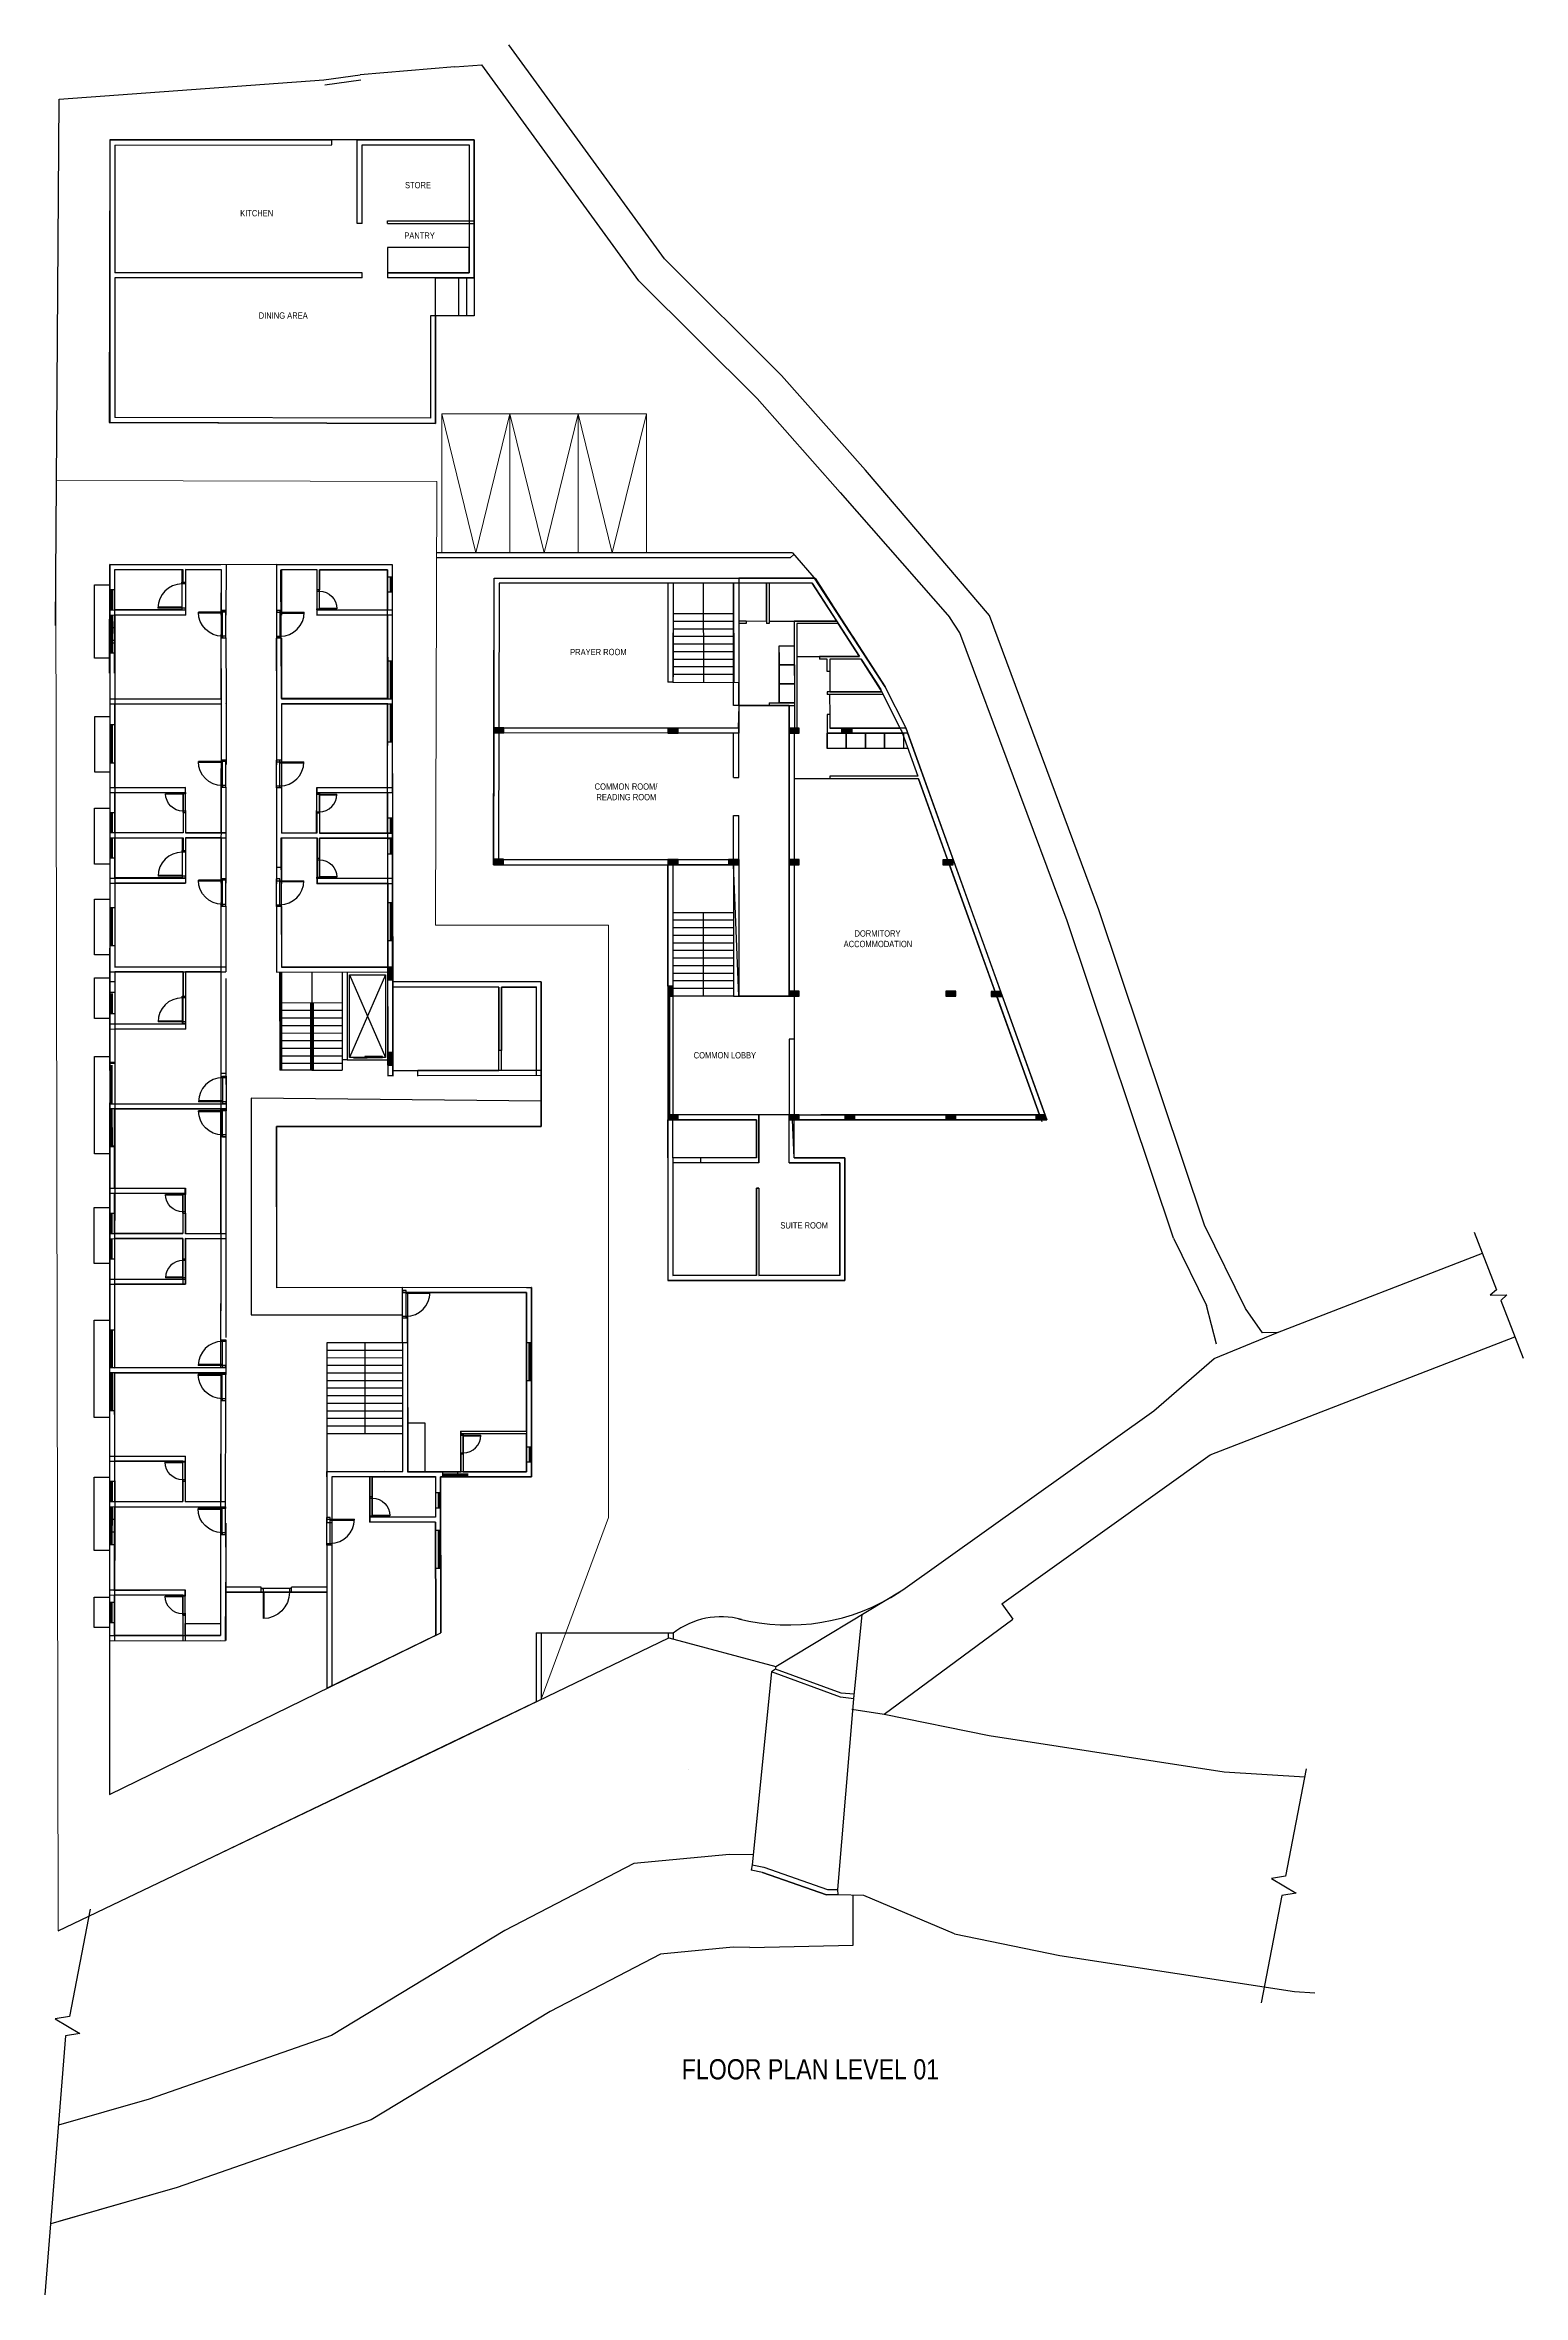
# Model space of a CAD drawing. Header units: metres. Extents: x -705149 to -704678, y -35173 to -35072.
# Drawn here: x -704808.8 to -704750.3, y -35171.6 to -35082.6 of the extents above; entities that cross this region are included whole.
import ezdxf

# ---------------------------------------------------------------- set-up
doc = ezdxf.new("R2010")
doc.units = ezdxf.units.M
doc.header["$LTSCALE"] = 1500
doc.linetypes.add('DASHED2', pattern=[0.375, 0.25, -0.125])
doc.linetypes.add('PHANTOM2', pattern=[1.25, 0.625, -0.125, 0.125, -0.125, 0.125, -0.125])
for name, color, linetype in [('BATH', 3, 'Continuous'), ('BLK_1_FLR_0_BLT_UP_AREA_DEDUCT', 8, 'Continuous'), ('BLK_1_FLR_1_BLT_UP_AREA', 1, 'Continuous'), ('BLK_1_FLR_1_BLT_UP_AREA_DEDUCT', 8, 'Continuous'), ('BLK_2_FLR_1_BLT_UP_AREA', 1, 'Continuous'), ('BLK_3_FLR_0_BLT_UP_AREA', 8, 'Continuous'), ('DOOR', 3, 'Continuous'), ('Lines', 7, 'Continuous'), ('THRES', 5, 'Continuous'), ('UNITFA', 8, 'Continuous'), ('WALL', 7, 'Continuous'), ('walls', 50, 'Continuous'), ('WC_BATH', 7, 'Continuous')]:
    doc.layers.add(name, color=color, linetype=linetype)
doc.styles.add('style4', font='arial.ttf', dxfattribs={"height": 100})

msp = doc.modelspace()

# ---------------------------------------------------------------- texts
at = {"layer": 'WALL', "color": 2, "attachment_point": 1, "style": 'style4'}
for s, insert, char_height, width in [('\\pi1.21672;{\\fArial Narrow|b0|i0|c0|p34;STORE}', (-704795.80192, -35087.99976, 193.87371), 0.25, 3.3916603), ('\\pi1.09001;{\\fArial Narrow|b0|i0|c0|p34;KITCHEN}', (-704802.1981, -35089.10858, 193.87371), 0.25, 3.3916603), ('\\pi1.12728;{\\fArial Narrow|b0|i0|c0|p34;PANTRY}', (-704795.74139, -35089.99562, 193.87371), 0.25, 3.3916603), ('\\pi0.77547;{\\fArial Narrow|b0|i0|c0|p34;DINING AREA}', (-704801.14888, -35093.16078, 193.87371), 0.25, 3.3916603), ('\\pi0.64356;{\\fArial Narrow|b0|i0|c0|p34;PRAYER ROOM}', (-704788.69379, -35106.47348, 193.87371), 0.25, 3.3916603), ('\\pi0.50927;{\\fArial Narrow|b0|i0|c0|p34;COMMON ROOM/\\P\\pi0.57995;READING ROOM}', (-704787.59021, -35111.79769, 193.87371), 0.25, 3.3916603), ('\\pi0.83268;{\\fArial Narrow|b0|i0|c0|p34;DORMITORY  \\P\\pi0.4032;ACCOMMODATION}', (-704777.62987, -35117.61018, 193.89465), 0.25, 3.3916603), ('\\pi0.51822;{\\fArial Narrow|b0|i0|c0|p34;COMMON LOBBY}', (-704783.67971, -35122.43023, 193.87371), 0.25, 3.3916603), ('\\pi0.80608;{\\fArial Narrow|b0|i0|c0|p34;SUITE ROOM}', (-704780.53896, -35129.15889, 193.87371), 0.25, 3.3916603), ('\\pi2.49756;{\\fArial Narrow|b0|i0|c0|p34;FLOOR PLAN LEVEL 01}', (-704786.13313, -35162.27718, 193.87371), 0.8, 14.9361857)]:
    msp.add_mtext(s, dxfattribs=dict(at, insert=insert, char_height=char_height, width=width))

# ---------------------------------------------------------------- blocks, each defined once
blk = doc.blocks.new('800_1')
at = {"layer": 'DOOR'}
for p, q in [((50, 100), (50, 800)), ((75, 100), (75, 800))]:
    blk.add_line(p, q, dxfattribs=at)
for points in [[(0, 100), (0, 0), (50, 0), (50, 100)], [(800, 100), (800, 0), (750, 0), (750, 100)]]:
    blk.add_lwpolyline(points, close=True, dxfattribs=at)
blk.add_arc((50, 100), 700, 0, 90, dxfattribs=at)
at = {"layer": 'THRES'}
for p, q in [((800, 100), (0, 100)), ((800, 0), (0, 0))]:
    blk.add_line(p, q, dxfattribs=at)

# ---------------------------------------------------------------- hatches: boundary and pattern name
at = {"layer": 'walls', "linetype": 'Continuous'}
h = msp.add_hatch(color=3, dxfattribs=at)
h.dxf.hatch_style = 1
h.paths.add_polyline_path([(-704791.07501, -35109.79554), (-704790.67501, -35109.79554), (-704790.67501, -35109.59554), (-704791.07501, -35109.59554)])
h = msp.add_hatch(color=3, dxfattribs=at)
h.dxf.hatch_style = 1
h.paths.add_polyline_path([(-704784.18105, -35109.81546), (-704783.78105, -35109.81546), (-704783.78105, -35109.61546), (-704784.18105, -35109.61546)])
h = msp.add_hatch(color=3, dxfattribs=at)
h.dxf.hatch_style = 1
h.paths.add_polyline_path([(-704779.38106, -35109.81577), (-704778.98106, -35109.81577), (-704778.98106, -35109.61577), (-704779.38106, -35109.61577)])
h = msp.add_hatch(color=3, dxfattribs=at)
h.dxf.hatch_style = 1
h.paths.add_polyline_path([(-704777.29363, -35109.81593), (-704776.89363, -35109.81593), (-704776.89363, -35109.61593), (-704777.29363, -35109.61593)])
h = msp.add_hatch(color=3, dxfattribs=at)
h.dxf.hatch_style = 1
h.paths.add_polyline_path([(-704791.08959, -35114.99501), (-704790.68959, -35114.99501), (-704790.68959, -35114.79501), (-704791.08959, -35114.79501)])
h = msp.add_hatch(color=3, dxfattribs=at)
h.dxf.hatch_style = 1
h.paths.add_polyline_path([(-704784.18105, -35115.01497), (-704783.78105, -35115.01497), (-704783.78105, -35114.81497), (-704784.18105, -35114.81497)])
h = msp.add_hatch(color=3, dxfattribs=at)
h.dxf.hatch_style = 1
h.paths.add_polyline_path([(-704781.78106, -35115.01516), (-704781.38106, -35115.01516), (-704781.38106, -35114.81516), (-704781.78106, -35114.81516)])
h = msp.add_hatch(color=3, dxfattribs=at)
h.dxf.hatch_style = 1
h.paths.add_polyline_path([(-704779.38106, -35115.01528), (-704778.98106, -35115.01528), (-704778.98106, -35114.81528), (-704779.38106, -35114.81528)])
h = msp.add_hatch(color=3, dxfattribs=at)
h.dxf.hatch_style = 1
h.paths.add_polyline_path([(-704773.29709, -35115.0157), (-704772.89709, -35115.0157), (-704772.89709, -35114.8157), (-704773.29709, -35114.8157)])
at = {"layer": 'walls'}
h = msp.add_hatch(color=0, dxfattribs=at)
h.dxf.hatch_style = 1
h.paths.add_polyline_path([(-704795.0731, -35119.57212), (-704795.0731, -35119.07212), (-704795.2731, -35119.07212), (-704795.2731, -35119.57212)])
at = {"layer": 'walls', "linetype": 'Continuous'}
h = msp.add_hatch(color=3, dxfattribs=at)
h.dxf.hatch_style = 1
h.paths.add_polyline_path([(-704783.98153, -35120.21498), (-704783.98153, -35119.81498), (-704784.18153, -35119.81498), (-704784.18153, -35120.21498)])
h = msp.add_hatch(color=3, dxfattribs=at)
h.dxf.hatch_style = 1
h.paths.add_polyline_path([(-704779.38153, -35120.21606), (-704778.98153, -35120.21606), (-704778.98153, -35120.01606), (-704779.38153, -35120.01606)])
h = msp.add_hatch(color=3, dxfattribs=at)
h.dxf.hatch_style = 1
h.paths.add_polyline_path([(-704773.18623, -35120.21568), (-704772.78623, -35120.21568), (-704772.78623, -35120.01568), (-704773.18623, -35120.01568)])
h = msp.add_hatch(color=3, dxfattribs=at)
h.dxf.hatch_style = 1
h.paths.add_polyline_path([(-704771.38561, -35120.22722), (-704770.94886, -35120.22722), (-704771.02087, -35120.02722), (-704771.38561, -35120.02722)])
at = {"layer": 'walls'}
h = msp.add_hatch(color=0, dxfattribs=at)
h.dxf.hatch_style = 1
h.paths.add_polyline_path([(-704795.07239, -35122.94511), (-704795.07239, -35122.44511), (-704795.27239, -35122.44511), (-704795.27239, -35122.94511)])
at = {"layer": 'walls', "linetype": 'Continuous'}
h = msp.add_hatch(color=3, dxfattribs=at)
h.dxf.hatch_style = 1
h.paths.add_polyline_path([(-704784.18201, -35125.11451), (-704783.78201, -35125.11451), (-704783.78201, -35124.91451), (-704784.18201, -35124.91451)])
h = msp.add_hatch(color=3, dxfattribs=at)
h.dxf.hatch_style = 1
h.paths.add_polyline_path([(-704779.38197, -35125.11427), (-704778.98197, -35125.11427), (-704778.98197, -35124.91427), (-704779.38197, -35124.91427)])
h = msp.add_hatch(color=3, dxfattribs=at)
h.dxf.hatch_style = 1
h.paths.add_polyline_path([(-704777.18199, -35125.11396), (-704776.78199, -35125.11396), (-704776.78199, -35124.91396), (-704777.18199, -35124.91396)])
h = msp.add_hatch(color=3, dxfattribs=at)
h.dxf.hatch_style = 1
h.paths.add_polyline_path([(-704773.1858, -35125.11398), (-704772.7858, -35125.11398), (-704772.7858, -35124.91398), (-704773.1858, -35124.91398)])
h = msp.add_hatch(color=3, dxfattribs=at)
h.dxf.hatch_style = 1
h.paths.add_polyline_path([(-704769.62639, -35125.11374), (-704769.18965, -35125.11374), (-704769.26165, -35124.91374), (-704769.62639, -35124.91374)])

# ---------------------------------------------------------------- linework, layer by layer
at = {"layer": 'BATH', "linetype": 'Continuous'}
for points, elevation in [([(-704779.77869, -35107.10549), (-704779.77869, -35106.35049), (-704779.17869, -35106.35049), (-704779.17869, -35107.10549)], 194.06107), ([(-704779.77805, -35107.86048), (-704779.77805, -35107.10549), (-704779.17805, -35107.10549), (-704779.17805, -35107.86048)], 194.06107), ([(-704779.77805, -35108.61548), (-704779.77805, -35107.86048), (-704779.17805, -35107.86048), (-704779.17805, -35108.61548)], 194.06107), ([(-704777.87754, -35109.81548), (-704777.12254, -35109.81548), (-704777.12254, -35110.41548), (-704777.87754, -35110.41548)], 193.919), ([(-704777.12254, -35109.81593), (-704776.36754, -35109.81593), (-704776.36754, -35110.41593), (-704777.12254, -35110.41593)], 193.919), ([(-704776.36754, -35109.81548), (-704775.61255, -35109.81548), (-704775.61255, -35110.41548), (-704776.36754, -35110.41548)], 193.919), ([(-704775.61255, -35109.81548), (-704774.85755, -35109.81548), (-704774.85755, -35110.41548), (-704775.61255, -35110.41548)], 193.919)]:
    msp.add_lwpolyline(points, close=True, dxfattribs=dict(at, elevation=elevation))
at = {"layer": 'BLK_1_FLR_0_BLT_UP_AREA_DEDUCT', "color": 1, "linetype": 'Continuous'}
msp.add_line((-704789.19175, -35123.36004, 193.76555), (-704789.19326, -35125.37502, 193.76555), dxfattribs=at)
at = {"layer": 'BLK_1_FLR_1_BLT_UP_AREA', "color": 3, "linetype": 'Continuous', "elevation": 193.76555}
msp.add_lwpolyline([(-704806.26892, -35103.13222), (-704806.27792, -35145.71763), (-704801.68378, -35145.71248), (-704801.67984, -35143.79826), (-704797.67814, -35143.79723), (-704797.67814, -35147.60344), (-704793.17005, -35145.40496), (-704793.17997, -35139.23393), (-704789.57598, -35139.23579), (-704789.57598, -35131.73802), (-704799.65958, -35131.75163), (-704799.66958, -35125.37633), (-704789.19175, -35125.37502), (-704789.19175, -35119.65328), (-704795.07213, -35119.65328), (-704795.07785, -35103.14386)], close=True, dxfattribs=at)
at = {"layer": 'BLK_1_FLR_1_BLT_UP_AREA_DEDUCT', "color": 3, "linetype": 'Continuous', "elevation": 168.91214}
msp.add_lwpolyline([(-704800.66982, -35124.25444), (-704800.66864, -35132.83066), (-704794.67992, -35132.83066), (-704794.68035, -35131.73785), (-704799.65958, -35131.75163), (-704799.66037, -35125.37632), (-704789.19325, -35125.3599), (-704789.19175, -35124.36783)], close=True, dxfattribs=at)
at = {"layer": 'BLK_2_FLR_1_BLT_UP_AREA', "color": 6, "linetype": 'Continuous', "elevation": 193.87371}
msp.add_lwpolyline([(-704791.05689, -35103.67657), (-704781.37763, -35103.67657), (-704781.37763, -35109.61548), (-704791.05689, -35109.61548)], close=True, dxfattribs=at)
at = {"layer": 'BLK_2_FLR_1_BLT_UP_AREA', "color": 3, "linetype": 'Continuous'}
for points, elevation in [([(-704784.18108, -35115.01497), (-704784.18196, -35131.46264), (-704777.18196, -35131.46264), (-704777.18196, -35126.61451), (-704779.18193, -35126.61451), (-704779.25673, -35125.11434), (-704769.18965, -35125.11374), (-704774.74764, -35109.61548), (-704775.58956, -35107.97683), (-704778.37851, -35103.67657), (-704781.38011, -35103.67657), (-704781.38011, -35103.87657), (-704781.38011, -35108.71548), (-704779.3805, -35108.7162), (-704779.3805, -35120.21606), (-704781.38153, -35120.21456), (-704781.58106, -35115.01516)], 193.81897), ([(-704791.07427, -35109.60951), (-704791.08965, -35115.01453), (-704781.38106, -35115.01453), (-704781.38153, -35120.21456), (-704779.38153, -35120.21614), (-704779.3774, -35108.7162), (-704781.38011, -35108.71548), (-704781.39749, -35109.60951)], 193.87371)]:
    msp.add_lwpolyline(points, close=True, dxfattribs=dict(at, elevation=elevation))
at = {"layer": 'BLK_3_FLR_0_BLT_UP_AREA', "color": 8, "linetype": 'Continuous', "elevation": 194.16249}
msp.add_lwpolyline([(-704806.2647, -35086.33807), (-704806.29667, -35097.51587), (-704793.37452, -35097.55283), (-704793.37466, -35093.30005), (-704793.37435, -35091.79924), (-704791.85266, -35091.7992), (-704791.85284, -35086.3376)], close=True, dxfattribs=at)
at = {"layer": 'Lines', "color": 1, "linetype": 'Continuous'}
for p, q in [((-704792.61019, -35083.45034, 193.87371), (-704796.36203, -35083.75955, 193.87371)), ((-704792.61019, -35083.45034, 193.87371), (-704796.36203, -35083.75955, 193.87371)), ((-704792.61019, -35083.45034, 193.87371), (-704791.54436, -35083.3625, 193.87371)), ((-704792.61019, -35083.45034, 193.87371), (-704791.54436, -35083.3625, 193.87371)), ((-704788.73056, -35087.22908, 193.87371), (-704791.54436, -35083.3625, 193.87371)), ((-704788.73056, -35087.22908, 193.87371), (-704791.54436, -35083.3625, 193.87371)), ((-704808.27488, -35084.72696, 193.87371), (-704797.79217, -35083.95761, 193.87371)), ((-704797.79217, -35083.95761, 193.87371), (-704796.36203, -35083.75955, 193.87371)), ((-704797.79217, -35083.95761, 193.87371), (-704796.36203, -35083.75955, 193.87371)), ((-704797.76474, -35084.15572, 193.87371), (-704796.33459, -35083.95766, 193.87371)), ((-704808.41326, -35105.55383, 193.87371), (-704808.27488, -35084.72696, 193.87371)), ((-704785.32639, -35091.91084, 193.87371), (-704788.73056, -35087.22908, 193.87371)), ((-704785.32639, -35091.91084, 193.87371), (-704788.73056, -35087.22908, 193.87371)), ((-704780.65256, -35096.57409, 193.87371), (-704785.32639, -35091.91084, 193.87371)), ((-704780.65256, -35096.57409, 193.87371), (-704785.32639, -35091.91084, 193.87371)), ((-704777.36818, -35100.28117, 193.87371), (-704780.65256, -35096.57409, 193.87371)), ((-704777.36818, -35100.28117, 193.87371), (-704780.65256, -35096.57409, 193.87371)), ((-704777.36818, -35100.28117, 193.87371), (-704773.02011, -35105.2304, 193.87371)), ((-704779.25704, -35102.67657, 193.87371), (-704778.30895, -35103.75574, 193.87371)), ((-704772.62291, -35105.84387, 193.87371), (-704773.02011, -35105.2304, 193.87371)), ((-704772.62291, -35105.84387, 193.87371), (-704773.02011, -35105.2304, 193.87371)), ((-704768.38549, -35117.24198, 193.87371), (-704772.62291, -35105.84387, 193.87371)), ((-704764.17806, -35129.78882, 193.87371), (-704768.38549, -35117.24198, 193.87371)), ((-704764.17806, -35129.78882, 193.87371), (-704762.86294, -35132.45864, 193.87371)), ((-704762.47831, -35133.98434, 193.87371), (-704762.86294, -35132.45864, 193.87371)), ((-704764.94907, -35136.62387, 193.87371), (-704762.5582, -35134.55792, 193.87371)), ((-704774.88199, -35143.71077, 193.87371), (-704764.94907, -35136.62387, 193.87371)), ((-704779.90516, -35146.73827, 193.87371), (-704774.88199, -35143.71077, 193.87371)), ((-704793.00616, -35149.87324, 193.87371), (-704784.14672, -35145.61002, 193.87371)), ((-704784.14672, -35145.61002, 193.87371), (-704779.90516, -35146.73827, 193.87371)), ((-704808.30548, -35157.19959, 193.87371), (-704793.00616, -35149.87324, 193.87371))]:
    msp.add_line(p, q, dxfattribs=at)
at = {"layer": 'Lines', "color": 140, "linetype": 'Continuous'}
for p, q in [((-704760.05724, -35133.52781, 193.87371), (-704751.94698, -35130.389, 193.87371)), ((-704762.72024, -35138.35949, 193.87371), (-704750.66754, -35133.69489, 193.87371)), ((-704762.5582, -35134.55792, 193.87371), (-704760.05724, -35133.52781, 193.87371)), ((-704770.9668, -35144.26409, 193.87371), (-704762.72024, -35138.35949, 193.87371)), ((-704779.90516, -35146.73827, 193.87371), (-704779.93486, -35146.84993, 193.87371))]:
    msp.add_line(p, q, dxfattribs=at)
at = {"layer": 'Lines', "color": 10, "linetype": 'Continuous'}
for p, q in [((-704760.65613, -35133.53342, 193.87371), (-704761.32253, -35132.58091, 193.87371)), ((-704760.05724, -35133.52781, 193.87371), (-704760.65613, -35133.53342, 193.87371))]:
    msp.add_line(p, q, dxfattribs=at)
at = {"layer": 'Lines', "color": 240, "linetype": 'Continuous'}
for p, q in [((-704770.9668, -35144.26409, 193.87371), (-704770.52673, -35144.86093, 193.87371)), ((-704776.42884, -35155.79943, 193.87371), (-704777.44616, -35155.7701, 193.87371)), ((-704776.85384, -35157.76217, 193.87371), (-704776.84622, -35155.7874, 193.87371)), ((-704772.83424, -35157.32034, 193.87371), (-704776.42884, -35155.79943, 193.87371)), ((-704780.94163, -35157.8619, 193.87371), (-704776.85384, -35157.76217, 193.87371))]:
    msp.add_line(p, q, dxfattribs=at)
at = {"layer": 'Lines', "color": 40, "linetype": 'Continuous'}
for p, q in [((-704780.07824, -35146.95504, 193.87371), (-704780.84955, -35154.58837, 193.87371)), ((-704779.92377, -35146.84179, 193.87371), (-704780.07824, -35146.95504, 193.87371)), ((-704777.31972, -35147.79426, 193.87371), (-704779.92377, -35146.84179, 193.87371)), ((-704777.45901, -35155.55918, 193.87371), (-704776.82021, -35148.0162, 193.87371)), ((-704776.8135, -35147.83357, 193.87371), (-704777.31972, -35147.79426, 193.87371)), ((-704776.82021, -35148.0162, 193.87371), (-704776.8135, -35147.83357, 193.87371)), ((-704780.84955, -35154.58837, 193.87371), (-704780.89037, -35154.79528, 193.87371)), ((-704780.43817, -35154.8845, 193.87371), (-704780.89037, -35154.79528, 193.87371)), ((-704780.43817, -35154.8845, 193.87371), (-704777.90773, -35155.76916, 193.87371)), ((-704777.90773, -35155.76916, 193.87371), (-704780.43817, -35154.8845, 193.87371)), ((-704777.44616, -35155.7701, 193.87371), (-704777.45901, -35155.55918, 193.87371)), ((-704777.44616, -35155.7701, 193.87371), (-704777.90773, -35155.76916, 193.87371))]:
    msp.add_line(p, q, dxfattribs=at)
at = {"layer": 'Lines', "color": 10, "linetype": 'Continuous', "elevation": 193.87371}
for points in [[(-704761.32253, -35132.58091), (-704762.94749, -35129.28209), (-704767.1334, -35116.79943), (-704771.4602, -35105.1609), (-704776.36606, -35099.40995), (-704779.68579, -35095.66297), (-704784.31421, -35091.04503), (-704787.65662, -35086.44821), (-704790.47073, -35082.58119)], [(-704775.62642, -35148.6211), (-704771.46825, -35149.47599), (-704762.17523, -35150.90241), (-704758.98154, -35151.10457)], [(-704772.83424, -35157.32034), (-704768.67607, -35158.17523), (-704759.38304, -35159.60166), (-704758.58583, -35159.65212)]]:
    msp.add_lwpolyline(points, dxfattribs=at)
at = {"layer": 'Lines', "color": 140, "linetype": 'Continuous'}
for points, elevation in [([(-704752.27182, -35129.54967), (-704751.38847, -35131.83211), (-704751.63612, -35132.04859), (-704750.9784, -35132.0353), (-704751.22605, -35132.25178), (-704750.34271, -35134.53422)], 193.87371), ([(-704758.91988, -35150.78429), (-704759.73795, -35155.03347), (-704760.2982, -35155.12323), (-704759.32444, -35155.70596), (-704759.8847, -35155.79572), (-704760.70277, -35160.0449)], 193.81898), ([(-704807.04953, -35156.34464), (-704807.8676, -35160.59382), (-704808.42785, -35160.68358), (-704807.45409, -35161.26631), (-704808.01435, -35161.35607), (-704808.83241, -35171.60782)], 193.86174)]:
    msp.add_lwpolyline(points, dxfattribs=dict(at, elevation=elevation))
at = {"layer": 'Lines', "color": 240, "linetype": 'Continuous'}
for points, elevation in [([(-704776.90376, -35148.42674), (-704775.62642, -35148.6211), (-704770.52673, -35144.86093)], 193.87371), ([(-704780.80996, -35154.19654), (-704781.74714, -35154.18087), (-704785.52584, -35154.54079), (-704790.64057, -35157.19021), (-704797.49408, -35161.33769), (-704804.71454, -35163.85381), (-704808.29584, -35164.88366)], 293.91619), ([(-704780.94163, -35157.8619), (-704781.60347, -35157.85084), (-704784.47042, -35158.12392), (-704788.84598, -35160.39044), (-704795.92438, -35164.67403), (-704803.60362, -35167.35001), (-704808.60747, -35168.78894)], 293.91619), ([(-704780.94163, -35157.8619), (-704781.60347, -35157.85084), (-704784.47042, -35158.12392), (-704788.84598, -35160.39044), (-704795.92438, -35164.67403), (-704803.60362, -35167.35001), (-704808.23882, -35168.68293)], 293.91619)]:
    msp.add_lwpolyline(points, dxfattribs=dict(at, elevation=elevation))
at = {"layer": 'Lines', "color": 40, "linetype": 'Continuous'}
for points, elevation in [([(-704776.82021, -35148.0162), (-704777.3539, -35147.9515), (-704780.07824, -35146.95504)], 193.87371), ([(-704776.8135, -35147.83357), (-704777.31972, -35147.79426), (-704779.92377, -35146.84179)], 193.87371), ([(-704780.84955, -35154.58837), (-704780.38268, -35154.68049), (-704777.87172, -35155.55834), (-704777.45901, -35155.55918)], 293.91619)]:
    msp.add_lwpolyline(points, dxfattribs=dict(at, elevation=elevation))
at = {"layer": 'Lines', "color": 6, "linetype": 'Continuous', "elevation": 193.87371}
msp.add_lwpolyline([(-704783.38324, -35150.81673), (-704783.38324, -35150.81673)], close=True, dxfattribs=at)
at = {"layer": 'UNITFA', "color": 3, "linetype": 'Continuous'}
for points, elevation in [([(-704803.2712, -35103.33972), (-704803.2762, -35105.13971), (-704806.07293, -35105.13272), (-704806.07169, -35108.45494), (-704801.8656, -35108.44066), (-704801.85227, -35103.34327)], 193.73395), ([(-704798.07541, -35103.33753), (-704798.06889, -35105.13752), (-704795.27217, -35105.12816), (-704795.2706, -35108.45037), (-704799.4767, -35108.43965), (-704799.49434, -35103.34228)], 193.73395), ([(-704803.25575, -35113.76022), (-704803.26609, -35111.96025), (-704806.06278, -35111.97554), (-704806.0714, -35108.65334), (-704801.86577, -35108.65316), (-704801.86781, -35113.75085)], 193.73395), ([(-704798.08206, -35113.75804), (-704798.07324, -35111.95806), (-704795.27653, -35111.97099), (-704795.27072, -35108.64878), (-704799.47635, -35108.65215), (-704799.47001, -35113.74984)], 193.73395), ([(-704774.26178, -35111.61548), (-704777.77754, -35111.61548), (-704779.18076, -35111.61545), (-704779.18193, -35121.91427), (-704779.18197, -35124.91427), (-704769.47422, -35124.91374), (-704770.31949, -35122.56586), (-704771.16143, -35120.22722)], 193.87371), ([(-704803.27237, -35113.94869), (-704803.27737, -35115.74868), (-704806.0741, -35115.74168), (-704806.07286, -35119.0639), (-704801.86677, -35119.04963), (-704801.85344, -35113.95224)], 193.74434), ([(-704798.06528, -35113.94649), (-704798.05876, -35115.74648), (-704795.26204, -35115.73712), (-704795.26047, -35119.05933), (-704799.46648, -35119.07301), (-704799.48421, -35113.95124)], 193.74434), ([(-704803.27484, -35119.25257), (-704803.27813, -35121.5192), (-704806.07486, -35121.5122), (-704806.07129, -35124.48265), (-704801.8652, -35124.46838), (-704801.85592, -35119.25612)], 193.77178), ([(-704790.87085, -35119.85399), (-704795.07213, -35119.85399), (-704795.07213, -35123.15799), (-704790.87085, -35123.15799)], 194.17742), ([(-704803.27129, -35129.61998), (-704803.28163, -35127.82001), (-704806.07833, -35127.8353), (-704806.08695, -35124.67657), (-704801.88132, -35124.6764), (-704801.88335, -35129.6106)], 193.49169), ([(-704780.58192, -35126.81451), (-704783.98196, -35126.81451), (-704783.98196, -35131.26264), (-704780.68192, -35131.24838), (-704780.68192, -35127.81451), (-704780.58192, -35127.81451), (-704780.58192, -35131.26264), (-704777.38199, -35131.26067), (-704777.38273, -35126.81451), (-704779.38192, -35126.81451), (-704779.38192, -35125.11427), (-704779.38192, -35124.91451), (-704780.58198, -35124.91451)], 193.80694), ([(-704803.28203, -35129.80854), (-704803.28703, -35131.60853), (-704806.08376, -35131.60154), (-704806.08252, -35134.92375), (-704801.87643, -35134.90948), (-704801.8631, -35129.81209)], 193.46432), ([(-704789.78117, -35131.93587), (-704794.48804, -35131.93785), (-704794.48035, -35132.93785), (-704794.48268, -35139.03338), (-704792.37817, -35139.03338), (-704792.37885, -35137.43461), (-704789.77885, -35137.4357)], 193.8729), ([(-704803.26658, -35140.22904), (-704803.27692, -35138.42907), (-704806.07361, -35138.44436), (-704806.08223, -35135.12216), (-704801.8766, -35135.12198), (-704801.87864, -35140.21967)], 193.46432), ([(-704795.97998, -35139.23456), (-704797.47814, -35139.23456), (-704797.47814, -35147.50591), (-704793.36989, -35145.50242), (-704793.37718, -35141.02869), (-704795.97708, -35141.03287)], 193.8815), ([(-704803.27068, -35145.52513), (-704803.28102, -35143.72516), (-704806.07771, -35143.74045), (-704806.08633, -35140.41824), (-704801.8807, -35140.41807), (-704801.88274, -35145.51575)], 193.47151)]:
    msp.add_lwpolyline(points, close=True, dxfattribs=dict(at, elevation=elevation))
at = {"layer": 'walls', "color": 3, "linetype": 'Continuous'}
for p, q in [((-704806.2647, -35086.33807, 194.16249), (-704797.48189, -35086.33778, 194.16249)), ((-704806.2647, -35086.33807, 194.16249), (-704806.26434, -35097.51597, 194.13125)), ((-704806.06469, -35086.53806, 194.16249), (-704797.48188, -35086.53778, 194.16249)), ((-704806.06469, -35086.53806, 194.16194), (-704806.06453, -35091.59961, 194.14779)), ((-704797.48188, -35086.53778, 194.16249), (-704797.48189, -35086.33778, 194.17429)), ((-704796.48189, -35086.33775, 194.16249), (-704791.85284, -35086.3376, 194.16249)), ((-704796.48178, -35089.63771, 193.97972), (-704796.48189, -35086.33775, 194.17429)), ((-704796.28188, -35086.53774, 194.16249), (-704792.05283, -35086.5376, 194.16249)), ((-704796.28178, -35089.63771, 193.97972), (-704796.28188, -35086.53774, 194.16249)), ((-704792.05283, -35086.5376, 194.16194), (-704792.05266, -35091.5992, 194.14779)), ((-704791.85284, -35086.3376, 194.16249), (-704791.85266, -35091.7992, 194.14723)), ((-704796.28178, -35089.63771, 193.97972), (-704796.48178, -35089.63771, 193.97972)), ((-704795.28178, -35089.53771, 194.16249), (-704791.85273, -35089.5376, 194.16249)), ((-704795.28178, -35089.63771, 193.97972), (-704795.28178, -35089.53771, 193.98562)), ((-704795.28178, -35089.63771, 194.16249), (-704791.85273, -35089.6376, 194.16249)), ((-704796.28171, -35091.59933, 193.86407), (-704806.06453, -35091.59961, 193.85229)), ((-704796.28171, -35091.79933, 193.85227), (-704796.28171, -35091.59933, 193.86407)), ((-704792.05266, -35091.5992, 193.86916), (-704795.2816, -35091.5993, 193.86527)), ((-704795.2816, -35091.5993, 193.87586), (-704795.28158, -35091.7993, 193.86527)), ((-704796.28171, -35091.79933, 193.86407), (-704806.06452, -35091.79961, 193.85229)), ((-704806.06452, -35091.79961, 194.14723), (-704806.06434, -35097.31654, 194.13181)), ((-704791.85266, -35091.7992, 193.8694), (-704795.28158, -35091.7993, 193.86527)), ((-704792.45261, -35093.29922, 193.57422), (-704792.45266, -35091.79844, 193.8694)), ((-704792.15266, -35091.79921, 193.8694), (-704792.15261, -35093.29921, 193.86521)), ((-704791.85266, -35091.7992, 193.8694), (-704791.85261, -35093.2992, 193.86521)), ((-704791.85261, -35093.30026, 193.8652), (-704793.57466, -35093.30002, 193.75919)), ((-704793.57466, -35093.30002, 194.05042), (-704793.57452, -35097.35226, 194.03909)), ((-704793.37466, -35093.30002, 194.05042), (-704793.37452, -35097.55283, 194.03853)), ((-704793.37452, -35097.55283, 193.87371), (-704806.26434, -35097.51597, 193.87371)), ((-704793.57452, -35097.35226, 193.87371), (-704806.06434, -35097.31654, 193.87371)), ((-704806.27772, -35107.43448, 193.79358), (-704806.26892, -35103.13222, 193.76555)), ((-704806.2679, -35103.13222, 193.76556), (-704801.86741, -35103.14129, 193.79213)), ((-704801.66622, -35103.14315, 193.76139), (-704801.67123, -35105.14373, 193.76139)), ((-704799.67553, -35103.14386, 193.76556), (-704799.67553, -35105.1458, 193.76556)), ((-704799.67553, -35103.1458, 193.80536), (-704799.67538, -35103.1458, 193.80536)), ((-704799.67538, -35103.14243, 193.76556), (-704799.67538, -35105.1458, 193.76556)), ((-704795.07785, -35103.14386, 193.76556), (-704799.67538, -35103.1458, 193.80536)), ((-704795.07785, -35108.6458, 193.76556), (-704795.07785, -35103.14386, 193.76556)), ((-704779.34755, -35102.87657, 193.87371), (-704793.33997, -35102.87657, 193.87371)), ((-704779.25704, -35102.67657, 193.87371), (-704793.3394, -35102.67657, 193.87371)), ((-704779.34755, -35102.87657, 193.87371), (-704779.1973, -35102.74457, 193.87371)), ((-704806.86918, -35106.84209, 193.77167), (-704806.86918, -35103.93909, 193.77167)), ((-704806.86918, -35103.93909, 193.77167), (-704806.26795, -35103.93909, 193.77167)), ((-704806.07772, -35107.4349, 193.79358), (-704806.06918, -35103.33129, 193.79358)), ((-704806.06918, -35103.33129, 193.76728), (-704803.3712, -35103.33804, 193.79064)), ((-704803.37545, -35103.83947, 193.69325), (-704803.27478, -35103.83972, 193.69412)), ((-704803.3712, -35103.33804, 193.73395), (-704803.37214, -35103.9077, 193.73395)), ((-704803.2712, -35103.33829, 193.73395), (-704803.27252, -35104.13972, 193.73395)), ((-704803.2712, -35103.33972, 193.79151), (-704801.86672, -35103.34324, 193.76139)), ((-704801.86672, -35103.3418, 193.76139), (-704801.87123, -35105.14323, 193.76139)), ((-704799.47946, -35103.34428, 193.76139), (-704799.4787, -35105.14572, 193.76139)), ((-704798.07498, -35103.34512, 193.79151), (-704799.47946, -35103.34572, 193.76139)), ((-704798.07498, -35103.34369, 193.73395), (-704798.07532, -35104.14512, 193.73395)), ((-704797.97498, -35103.34365, 193.73395), (-704797.97532, -35104.14508, 193.73395)), ((-704795.27785, -35103.34394, 193.76729), (-704797.97498, -35103.34508, 193.79064)), ((-704795.27851, -35103.61988, 194.07793), (-704795.07851, -35103.61988, 194.07793)), ((-704795.27785, -35108.45327, 193.76556), (-704795.27785, -35103.34394, 193.76556)), ((-704795.17851, -35103.61988, 194.07793), (-704795.17851, -35104.21988, 194.07793)), ((-704795.14351, -35103.61988, 194.07793), (-704795.14351, -35104.21988, 194.07793)), ((-704795.10851, -35103.61988, 194.07793), (-704795.10851, -35104.21988, 194.07793)), ((-704790.85747, -35103.87657, 193.87371), (-704790.88907, -35114.81454, 193.87371)), ((-704778.46902, -35103.87657, 193.87371), (-704790.85747, -35103.87657, 193.87371)), ((-704784.18006, -35103.87665, 193.87371), (-704784.1784, -35107.79557, 194.02539)), ((-704783.98006, -35103.87657, 193.93666), (-704783.98041, -35107.79578, 193.91272)), ((-704783.98006, -35103.87657, 193.87371), (-704783.97849, -35107.57846, 194.01699)), ((-704782.78006, -35103.87606, 193.87371), (-704782.7784, -35107.79753, 194.02548)), ((-704781.58041, -35107.79927, 193.9127), (-704781.58006, -35103.87657, 193.93666)), ((-704781.58006, -35103.87555, 193.87371), (-704781.5784, -35107.79927, 194.02557)), ((-704781.38006, -35103.87546, 193.87371), (-704781.37942, -35105.37657, 193.93181)), ((-704780.28006, -35103.875, 193.87371), (-704780.27938, -35105.47657, 193.9357)), ((-704780.18006, -35103.87496, 193.87371), (-704780.17938, -35105.47657, 193.9357)), ((-704778.46902, -35103.87657, 193.87371), (-704777.8892, -35104.77657, 193.87371)), ((-704778.46902, -35103.87657, 193.87371), (-704776.60072, -35106.77657, 193.87371)), ((-704778.30895, -35103.75574, 193.87371), (-704777.65129, -35104.77657, 193.87371)), ((-704778.30895, -35103.75574, 193.87371), (-704775.58956, -35107.97683, 193.87371)), ((-704806.2724, -35104.93222, 193.76556), (-704803.27385, -35104.93972, 193.79152)), ((-704806.2568, -35104.12916, 193.75389), (-704806.06803, -35104.12908, 193.75553)), ((-704806.2568, -35104.12916, 193.75389), (-704806.06803, -35104.12908, 193.75553)), ((-704806.23241, -35104.12892, 193.75471), (-704806.23477, -35104.93253, 193.75987)), ((-704806.19741, -35104.12902, 193.75471), (-704806.19977, -35104.93252, 193.75987)), ((-704806.16241, -35104.12912, 193.75471), (-704806.16476, -35104.9325, 193.75987)), ((-704803.27382, -35104.92347, 193.73395), (-704803.27418, -35105.13972, 193.73395)), ((-704801.67348, -35104.95605, 193.76139), (-704801.87348, -35104.95555, 193.74358)), ((-704801.87066, -35104.91666, 193.74358), (-704801.87123, -35105.14323, 193.74358)), ((-704799.4787, -35104.95581, 193.80367), (-704799.6787, -35104.9559, 193.8054)), ((-704799.47879, -35104.91914, 193.74358), (-704799.4787, -35105.14572, 193.74358)), ((-704797.97532, -35104.14508, 193.79065), (-704798.076, -35104.14513, 193.79152)), ((-704798.07565, -35104.92888, 193.73395), (-704798.07574, -35105.14513, 193.73395)), ((-704795.07709, -35104.94386, 193.76556), (-704798.07566, -35104.94513, 193.79152)), ((-704795.27851, -35104.21988, 194.07793), (-704795.07851, -35104.21988, 194.07793)), ((-704806.2729, -35105.13222, 193.76556), (-704803.27418, -35105.13972, 193.79152)), ((-704806.27069, -35105.63243, 193.76992), (-704806.06964, -35105.63234, 193.77167)), ((-704806.23535, -35105.13253, 193.76116), (-704806.23974, -35106.63218, 193.77079)), ((-704806.20035, -35105.13252, 193.76116), (-704806.20474, -35106.63228, 193.77079)), ((-704806.16535, -35105.1325, 193.76116), (-704806.16974, -35106.63238, 193.77079)), ((-704795.07701, -35105.14386, 193.76556), (-704798.07574, -35105.14513, 193.79152)), ((-704783.97983, -35105.07654, 193.87371), (-704781.57955, -35105.07607, 193.86893)), ((-704783.97977, -35105.37654, 193.87371), (-704781.57942, -35105.37607, 193.86893)), ((-704783.97971, -35105.67654, 193.87371), (-704781.5793, -35105.67607, 193.86893)), ((-704781.07942, -35105.37657, 193.87371), (-704781.37942, -35105.37657, 193.87371)), ((-704781.07938, -35105.47657, 193.87371), (-704781.37938, -35105.47657, 193.87371)), ((-704781.37938, -35105.47657, 193.93568), (-704781.37178, -35107.79958, 193.99906)), ((-704781.07942, -35105.37657, 193.93181), (-704781.07938, -35105.47691, 193.9357)), ((-704780.17938, -35105.47657, 193.87371), (-704780.27938, -35105.47657, 193.87371)), ((-704777.50266, -35105.37657, 193.87371), (-704779.17942, -35105.37657, 193.87371)), ((-704779.17942, -35105.37657, 193.93184), (-704779.17938, -35105.47614, 193.9357)), ((-704779.17938, -35105.47657, 193.93571), (-704779.17763, -35109.61451, 194.09587)), ((-704777.43824, -35105.47657, 193.87371), (-704779.07938, -35105.47421, 193.93563)), ((-704779.07938, -35105.47657, 193.93572), (-704779.07763, -35109.61446, 194.09587)), ((-704806.27048, -35106.13243, 193.76992), (-704806.06943, -35106.13234, 193.77167)), ((-704806.27027, -35106.63243, 193.76992), (-704806.06922, -35106.63234, 193.77167)), ((-704806.26997, -35106.23255, 193.79358), (-704806.06892, -35106.23246, 193.79532)), ((-704801.87348, -35106.04323, 193.76139), (-704801.86557, -35108.45157, 193.71165)), ((-704801.87348, -35106.04323, 193.80367), (-704801.67348, -35106.04373, 193.8054)), ((-704801.67348, -35106.04373, 193.76139), (-704801.66557, -35108.45165, 193.71165)), ((-704799.47832, -35106.04572, 193.80367), (-704799.67832, -35106.0458, 193.8054)), ((-704799.67832, -35106.0458, 193.74358), (-704799.67722, -35108.64724, 193.74358)), ((-704799.67832, -35106.0458, 193.76139), (-704799.67722, -35108.64724, 193.76139)), ((-704799.67553, -35106.0458, 193.76556), (-704799.67553, -35108.6458, 193.76556)), ((-704799.67538, -35106.0458, 193.76556), (-704799.67538, -35108.64437, 193.76556)), ((-704799.47832, -35106.04572, 193.74358), (-704799.4773, -35108.4515, 193.74358)), ((-704799.47832, -35106.04572, 193.76139), (-704799.4773, -35108.4515, 193.76139)), ((-704783.97965, -35105.97654, 193.87371), (-704781.57917, -35105.97607, 193.86893)), ((-704783.97959, -35106.27654, 193.87371), (-704781.57904, -35106.27607, 193.86893)), ((-704783.97954, -35106.57654, 193.87371), (-704781.57892, -35106.57607, 193.86893)), ((-704779.7789, -35106.61548, 193.97979), (-704779.77805, -35108.61548, 194.05719)), ((-704776.9677, -35106.20694, 193.87371), (-704776.60072, -35106.77657, 193.87371)), ((-704776.87804, -35105.97683, 193.87371), (-704775.58956, -35107.97683, 193.87371)), ((-704806.26918, -35106.84209, 193.77167), (-704806.86918, -35106.84209, 193.77167)), ((-704806.26394, -35107.25004, 193.73968), (-704806.26851, -35118.05455, 193.73968)), ((-704806.26682, -35107.25004, 193.77951), (-704806.26682, -35110.95535, 193.77951)), ((-704806.06394, -35107.25012, 193.73968), (-704806.06893, -35119.05431, 193.73968)), ((-704795.27785, -35106.95192, 193.76556), (-704795.07785, -35106.95192, 193.76556)), ((-704795.17785, -35106.95192, 193.76556), (-704795.17785, -35108.45192, 193.76556)), ((-704795.14285, -35106.95192, 193.76556), (-704795.14285, -35108.45192, 193.76556)), ((-704795.10785, -35106.95192, 193.76556), (-704795.10785, -35108.45192, 193.76556)), ((-704783.97948, -35106.87654, 193.87371), (-704781.57879, -35106.87607, 193.86893)), ((-704783.97942, -35107.17654, 193.87371), (-704781.57866, -35107.17607, 193.86893)), ((-704783.97936, -35107.47654, 193.87371), (-704781.57853, -35107.47607, 193.86893)), ((-704781.57853, -35107.47607, 194.01306), (-704781.57853, -35107.79927, 193.99885)), ((-704776.60072, -35106.77657, 193.87371), (-704778.17883, -35106.77657, 193.87371)), ((-704778.17883, -35106.77657, 193.98604), (-704778.17879, -35106.87657, 193.98992)), ((-704777.87824, -35106.87657, 193.87371), (-704778.17879, -35106.87657, 193.87371)), ((-704777.87824, -35107.37657, 193.87371), (-704777.87824, -35106.87657, 193.87371)), ((-704777.77858, -35107.37657, 193.87371), (-704777.87824, -35107.37657, 193.87371)), ((-704776.5363, -35106.87657, 193.87371), (-704777.77879, -35106.87657, 193.87371)), ((-704777.77879, -35106.87657, 193.98992), (-704777.77858, -35107.37657, 194.00928)), ((-704777.77824, -35106.87657, 193.87371), (-704777.77879, -35106.87657, 193.87371)), ((-704776.5363, -35106.87657, 193.87371), (-704775.82747, -35107.97683, 193.87371)), ((-704776.5363, -35106.87657, 193.87371), (-704775.75769, -35108.08514, 193.87371)), ((-704806.27896, -35108.45502, 193.7514), (-704801.86557, -35108.45316, 193.78961)), ((-704801.86557, -35108.45157, 193.71165), (-704801.86667, -35111.05316, 193.71165)), ((-704801.66557, -35108.45165, 193.71165), (-704801.66667, -35111.05324, 193.71165)), ((-704799.67894, -35108.45074, 194.03822), (-704799.67538, -35108.45074, 194.03825)), ((-704799.67894, -35108.45141, 194.03822), (-704799.67538, -35108.45141, 194.03825)), ((-704799.67538, -35108.44437, 193.80538), (-704799.67731, -35108.44437, 193.8054)), ((-704799.67538, -35108.4458, 193.80538), (-704799.67731, -35108.4458, 193.8054)), ((-704799.67538, -35108.4458, 193.80538), (-704799.67731, -35108.4458, 193.8054)), ((-704799.67553, -35108.45074, 193.76556), (-704799.67553, -35111.06951, 193.76556)), ((-704799.47894, -35108.45065, 194.03995), (-704795.27785, -35108.44888, 194.07633)), ((-704799.47894, -35108.45065, 193.74358), (-704799.47894, -35108.4515, 193.74358)), ((-704799.47894, -35108.4515, 194.03995), (-704795.27785, -35108.45327, 194.07633)), ((-704795.27785, -35108.44251, 193.76731), (-704799.47731, -35108.44428, 193.80367)), ((-704795.27785, -35108.44394, 193.76731), (-704799.47731, -35108.44572, 193.80367)), ((-704795.27785, -35108.44766, 193.76731), (-704799.47731, -35108.44589, 193.80367)), ((-704795.27785, -35108.45062, 193.76144), (-704799.4773, -35108.45062, 193.76144)), ((-704795.27785, -35108.45047, 193.54027), (-704799.17086, -35108.45047, 193.54027)), ((-704795.27785, -35108.45077, 193.54637), (-704799.17086, -35108.45241, 193.58008)), ((-704795.27785, -35108.4507, 193.76318), (-704798.32115, -35108.45199, 193.78953)), ((-704795.27785, -35108.45327, 193.76556), (-704795.27785, -35108.44888, 193.76556)), ((-704795.27785, -35108.45192, 193.76556), (-704795.07785, -35108.45192, 193.76556)), ((-704795.07546, -35108.44242, 193.76556), (-704795.07785, -35108.44243, 193.76558)), ((-704795.07562, -35108.44386, 193.76556), (-704795.07785, -35108.44386, 193.76558)), ((-704795.07546, -35108.44774, 193.76556), (-704795.07785, -35108.44774, 193.76558)), ((-704795.07785, -35112.16808, 193.76556), (-704795.07785, -35108.44879, 193.76556)), ((-704795.07594, -35108.45062, 193.76144), (-704795.07785, -35108.45062, 193.76145)), ((-704795.07594, -35108.45062, 193.76144), (-704795.07785, -35108.45062, 193.76144)), ((-704783.98041, -35107.79578, 193.92971), (-704784.17969, -35107.79557, 193.96359)), ((-704783.98041, -35107.79578, 193.91272), (-704781.37853, -35107.79957, 193.99884)), ((-704781.5805, -35108.71548, 193.9071), (-704781.58041, -35107.79927, 193.9127)), ((-704781.3805, -35108.71548, 193.9071), (-704781.38041, -35107.79956, 193.9127)), ((-704779.07824, -35108.17657, 193.87371), (-704779.07938, -35108.17657, 193.87371)), ((-704779.07819, -35108.27657, 193.87371), (-704779.07938, -35108.27657, 193.87371)), ((-704775.71323, -35108.17657, 193.87371), (-704777.87824, -35108.17657, 193.87371)), ((-704777.87824, -35108.17657, 194.04024), (-704777.87819, -35108.27657, 194.04411)), ((-704775.66317, -35108.27657, 193.87371), (-704777.87819, -35108.27657, 193.87371)), ((-704775.7684, -35108.06636, 193.87371), (-704774.94808, -35109.70501, 193.87371)), ((-704775.58956, -35107.97683, 193.87371), (-704774.76924, -35109.61548, 193.87371)), ((-704775.58956, -35107.97683, 193.87371), (-704774.76924, -35109.61548, 193.87371)), ((-704806.86424, -35111.35438, 193.73968), (-704806.86424, -35109.14829, 193.73968)), ((-704806.86424, -35109.14829, 193.73968), (-704806.26424, -35109.14829, 193.73968)), ((-704806.27887, -35108.65502, 193.7514), (-704801.86548, -35108.65316, 193.78961)), ((-704801.68182, -35108.64228, 193.80538), (-704801.67998, -35108.64229, 193.8054)), ((-704801.68182, -35108.64228, 193.80538), (-704801.67998, -35108.64229, 193.8054)), ((-704801.68167, -35108.64228, 193.76556), (-704801.68167, -35108.64372, 193.76556)), ((-704799.67886, -35108.65074, 194.03822), (-704799.67553, -35108.65074, 194.03825)), ((-704799.67886, -35108.65141, 194.03822), (-704799.67553, -35108.65141, 194.03825)), ((-704799.67538, -35108.64437, 193.80538), (-704799.67722, -35108.64437, 193.8054)), ((-704799.67538, -35108.64437, 193.80538), (-704799.67722, -35108.64437, 193.8054)), ((-704799.67553, -35108.6458, 193.80538), (-704799.67722, -35108.6458, 193.8054)), ((-704799.67553, -35108.64724, 193.80538), (-704799.67722, -35108.64724, 193.8054)), ((-704799.47886, -35108.64437, 193.74358), (-704799.47784, -35111.0696, 193.74358)), ((-704799.47886, -35108.64437, 193.76556), (-704795.27785, -35108.64437, 193.76556)), ((-704799.47886, -35108.6458, 193.76556), (-704795.27785, -35108.6458, 193.76556)), ((-704795.27785, -35108.64766, 193.76731), (-704799.47886, -35108.64589, 193.80368)), ((-704795.27785, -35108.64909, 193.76731), (-704799.47886, -35108.64732, 193.80368)), ((-704799.47886, -35108.65065, 194.03995), (-704795.27785, -35108.64888, 194.07633)), ((-704795.27785, -35108.6507, 193.76319), (-704799.47886, -35108.65248, 193.79956)), ((-704799.47886, -35108.6515, 194.03995), (-704795.27785, -35108.65327, 194.07633)), ((-704799.47722, -35108.64437, 193.74358), (-704799.47722, -35108.64732, 193.74358)), ((-704799.47722, -35108.64437, 193.76139), (-704799.47722, -35108.64732, 193.76139)), ((-704795.27785, -35108.65077, 193.54637), (-704799.17086, -35108.65241, 193.58008)), ((-704795.27785, -35112.16808, 193.76556), (-704795.27785, -35108.64437, 193.76556)), ((-704795.27785, -35108.6458, 193.76556), (-704795.27785, -35108.64437, 193.76556)), ((-704795.27785, -35108.65327, 194.07633), (-704795.07785, -35108.65327, 194.07633)), ((-704795.17785, -35108.65327, 194.07633), (-704795.17785, -35110.15327, 194.07633)), ((-704795.14285, -35108.65327, 194.07633), (-704795.14285, -35110.15327, 194.07633)), ((-704795.10785, -35108.65327, 194.07633), (-704795.10785, -35110.15327, 194.07633)), ((-704795.07553, -35108.64242, 193.76556), (-704795.07785, -35108.64243, 193.76558)), ((-704795.07538, -35108.64242, 193.76556), (-704795.07785, -35108.64243, 193.76558)), ((-704795.07785, -35108.64437, 193.76556), (-704795.0777, -35108.64437, 193.76556)), ((-704795.07555, -35108.64774, 193.76556), (-704795.07785, -35108.64774, 193.76558)), ((-704795.0757, -35108.64918, 193.76556), (-704795.07785, -35108.64918, 193.76558)), ((-704795.07586, -35108.65062, 193.76144), (-704795.07785, -35108.65062, 193.76145)), ((-704781.3805, -35108.71548, 193.919), (-704781.5805, -35108.71548, 193.919)), ((-704781.3805, -35108.61548, 193.9071), (-704781.38049, -35108.61548, 193.9071)), ((-704780.18049, -35108.61548, 193.99099), (-704780.1805, -35108.71559, 193.9071)), ((-704780.1805, -35108.71548, 193.99099), (-704779.17801, -35108.71548, 194.06107)), ((-704780.1805, -35108.71559, 193.9071), (-704780.1805, -35108.71548, 193.9071)), ((-704780.18049, -35108.61548, 193.99099), (-704779.17801, -35108.61548, 194.06107)), ((-704779.3805, -35108.71548, 193.9071), (-704779.38153, -35120.21614, 193.83685)), ((-704777.77785, -35109.07657, 193.87371), (-704777.87819, -35109.07657, 193.87371)), ((-704777.87785, -35109.07657, 194.07507), (-704777.87754, -35109.81548, 194.10367)), ((-704777.77785, -35109.07657, 194.07507), (-704777.77763, -35109.61548, 194.09593)), ((-704806.26419, -35109.47366, 193.73795), (-704806.06438, -35109.47374, 193.73968)), ((-704806.23422, -35110.97367, 193.73841), (-704806.23428, -35109.4737, 193.73881)), ((-704806.19922, -35110.97368, 193.73841), (-704806.19928, -35109.4737, 193.73881)), ((-704806.16422, -35110.9737, 193.73841), (-704806.16428, -35109.4737, 193.73881)), ((-704795.27785, -35110.15327, 194.07633), (-704795.07785, -35110.15327, 194.07633)), ((-704784.1784, -35109.81546, 193.91878), (-704790.86873, -35109.79613, 193.82912)), ((-704784.17782, -35109.61546, 193.91878), (-704790.86816, -35109.59613, 193.82912)), ((-704781.57853, -35109.81548, 193.919), (-704783.9806, -35109.81548, 193.919)), ((-704781.57853, -35109.61548, 193.919), (-704783.98058, -35109.61548, 193.919)), ((-704781.58075, -35111.5653, 193.88969), (-704781.5806, -35109.81548, 193.90038)), ((-704781.37763, -35109.61548, 193.919), (-704781.57853, -35109.61548, 193.919)), ((-704781.3806, -35109.81548, 193.919), (-704781.57853, -35109.81548, 193.919)), ((-704781.38075, -35111.56532, 193.88969), (-704781.38058, -35109.61548, 193.9016)), ((-704781.38058, -35109.61548, 193.9016), (-704781.3806, -35109.81548, 193.90038)), ((-704779.38107, -35109.61584, 193.96865), (-704779.38106, -35109.81584, 193.96865)), ((-704779.18058, -35109.61548, 193.90161), (-704779.18153, -35120.21606, 193.83685)), ((-704774.67564, -35109.81548, 193.919), (-704777.87754, -35109.81548, 193.919)), ((-704777.87754, -35109.81548, 193.919), (-704777.87729, -35110.41548, 194.12689)), ((-704774.74764, -35109.61548, 193.919), (-704777.77763, -35109.61548, 193.919)), ((-704777.29359, -35109.81422, 193.95884), (-704777.29363, -35109.61593, 193.9536)), ((-704777.29359, -35109.81761, 194.00129), (-704777.29359, -35109.81618, 194.00121)), ((-704777.09359, -35109.81758, 194.00129), (-704777.09359, -35109.81617, 194.00121)), ((-704774.95741, -35109.68323, 193.87371), (-704774.29778, -35111.51548, 193.87371)), ((-704774.76924, -35109.61548, 193.87371), (-704772.89709, -35114.8157, 193.87371)), ((-704774.69723, -35109.81548, 193.87371), (-704769.18965, -35125.11374, 193.87371)), ((-704801.86659, -35110.86401, 193.7896), (-704801.67623, -35110.86393, 193.79124)), ((-704799.47784, -35110.88048, 193.80368), (-704799.67708, -35110.8804, 193.8054)), ((-704774.67564, -35110.41548, 193.919), (-704777.87729, -35110.41548, 193.919)), ((-704806.26424, -35111.35438, 193.73968), (-704806.86424, -35111.35438, 193.73968)), ((-704806.27748, -35111.95502, 193.7514), (-704803.26705, -35111.95375, 193.77747)), ((-704806.26853, -35111.95502, 193.75148), (-704803.26705, -35111.95375, 193.77747)), ((-704803.26713, -35112.15502, 193.75148), (-704803.26744, -35111.95375, 193.77747)), ((-704801.86705, -35111.95316, 193.71165), (-704801.86865, -35115.75093, 193.71165)), ((-704801.86705, -35111.95316, 193.78959), (-704801.67593, -35111.95308, 193.79125)), ((-704801.86705, -35111.95316, 193.78959), (-704801.67593, -35111.95308, 193.79124)), ((-704801.67593, -35111.95308, 193.73363), (-704801.67593, -35115.75085, 193.73363)), ((-704799.47746, -35111.96799, 193.80367), (-704799.67746, -35111.96808, 193.8054)), ((-704799.67746, -35111.96808, 193.74358), (-704799.67586, -35115.76728, 193.74358)), ((-704799.47746, -35111.9696, 193.80367), (-704799.67746, -35111.96951, 193.8054)), ((-704799.67553, -35111.96808, 193.76556), (-704799.67553, -35112.16808, 193.76556)), ((-704799.47746, -35111.96799, 193.74358), (-704799.4767, -35113.7672, 193.74358)), ((-704798.07129, -35111.9674, 193.71614), (-704798.07138, -35112.17019, 193.71614)), ((-704795.07562, -35111.97145, 193.76556), (-704798.0713, -35111.97019, 193.79149)), ((-704781.58075, -35111.5653, 193.88511), (-704781.38075, -35111.56532, 193.88511)), ((-704774.29778, -35111.51548, 193.919), (-704777.77754, -35111.51548, 193.919)), ((-704777.77754, -35111.51548, 193.919), (-704777.77754, -35111.61548, 193.919)), ((-704774.26178, -35111.61548, 193.919), (-704777.77754, -35111.61548, 193.919)), ((-704774.26178, -35111.61548, 193.87371), (-704773.08526, -35114.88344, 193.87371)), ((-704806.86983, -35114.98742, 193.77952), (-704806.86983, -35112.78133, 193.77952)), ((-704806.86983, -35112.78133, 193.77952), (-704806.26983, -35112.78133, 193.77952)), ((-704806.26844, -35112.15502, 193.75148), (-704803.26713, -35112.15502, 193.75148)), ((-704806.26306, -35112.94391, 193.76175), (-704806.06897, -35112.944, 193.76343)), ((-704806.26306, -35112.94391, 193.76175), (-704806.06897, -35112.944, 193.76343)), ((-704806.23601, -35113.74922, 193.76258), (-704806.23601, -35112.94396, 193.76259)), ((-704806.20101, -35113.74921, 193.76258), (-704806.20101, -35112.94396, 193.76259)), ((-704806.16601, -35113.74919, 193.76258), (-704806.16601, -35112.94396, 193.76259)), ((-704803.36747, -35112.95502, 193.70575), (-704803.36781, -35113.75085, 193.70575)), ((-704803.36747, -35112.95502, 193.75148), (-704803.26713, -35112.95502, 193.75148)), ((-704803.26747, -35112.95502, 193.70575), (-704803.26781, -35113.75085, 193.70575)), ((-704798.07172, -35112.97019, 193.71614), (-704798.07205, -35113.7666, 193.71614)), ((-704797.97172, -35112.97023, 193.79063), (-704798.07172, -35112.97019, 193.79149)), ((-704795.0757, -35112.17145, 193.76556), (-704798.07138, -35112.17019, 193.79149)), ((-704797.97172, -35112.97023, 193.71614), (-704797.97205, -35113.76656, 193.71614)), ((-704795.27737, -35112.17137, 193.74358), (-704795.27438, -35119.27057, 193.74358)), ((-704795.07737, -35112.17145, 193.74358), (-704795.07438, -35119.27066, 193.74358)), ((-704803.36781, -35113.75085, 193.73367), (-704806.26781, -35113.75085, 193.73367)), ((-704803.26781, -35113.74891, 193.73363), (-704801.67593, -35113.74891, 193.73363)), ((-704803.26781, -35113.75018, 193.75966), (-704801.66777, -35113.75085, 193.77351)), ((-704801.66777, -35113.75085, 193.73367), (-704803.26781, -35113.75085, 193.73367)), ((-704801.66777, -35115.75085, 193.73367), (-704801.66777, -35113.75085, 193.73367)), ((-704799.67269, -35113.76534, 193.74775), (-704799.67269, -35115.76728, 193.74775)), ((-704799.67253, -35113.76391, 193.74775), (-704799.67253, -35115.76728, 193.74775)), ((-704798.07205, -35113.76391, 193.74775), (-704799.4767, -35113.76391, 193.74775)), ((-704798.07205, -35113.76517, 193.7737), (-704799.4767, -35113.76576, 193.78586)), ((-704798.07205, -35113.76534, 193.74775), (-704799.4767, -35113.76534, 193.74775)), ((-704798.07205, -35113.7666, 193.7737), (-704799.4767, -35113.7672, 193.78586)), ((-704795.07501, -35113.76534, 193.74775), (-704797.97205, -35113.76656, 193.77283)), ((-704795.2767, -35113.16391, 193.74358), (-704795.0767, -35113.16391, 193.74358)), ((-704795.2767, -35113.76391, 193.74358), (-704795.0767, -35113.76391, 193.74358)), ((-704795.1767, -35113.16391, 193.74358), (-704795.1767, -35113.76391, 193.74358)), ((-704795.1417, -35113.16391, 193.74358), (-704795.1417, -35113.76391, 193.74358)), ((-704795.1067, -35113.16391, 193.74358), (-704795.1067, -35113.76391, 193.74358)), ((-704795.07501, -35119.26728, 193.74775), (-704795.07501, -35113.76534, 193.74775)), ((-704795.07486, -35119.26585, 193.74775), (-704795.07486, -35113.76391, 193.74775)), ((-704781.58105, -35114.81513, 193.86984), (-704781.58089, -35113.0653, 193.88053)), ((-704781.58089, -35113.0653, 193.88511), (-704781.38089, -35113.06532, 193.88511)), ((-704781.38105, -35114.81515, 193.86984), (-704781.38089, -35113.06532, 193.88053)), ((-704806.27369, -35113.94891, 193.73363), (-704803.36789, -35113.95013, 193.75879)), ((-704806.2623, -35114.74391, 193.76175), (-704806.06973, -35114.744, 193.76341)), ((-704806.2623, -35114.74391, 193.76175), (-704806.06973, -35114.744, 193.76341)), ((-704806.23601, -35114.74395, 193.76258), (-704806.23601, -35113.94922, 193.76258)), ((-704806.20101, -35114.74395, 193.76258), (-704806.20101, -35113.94921, 193.76258)), ((-704806.16601, -35114.74395, 193.76258), (-704806.16601, -35113.94919, 193.76258)), ((-704803.36823, -35114.45148, 193.75879), (-704803.26823, -35114.45152, 193.75966)), ((-704803.36789, -35113.95013, 193.70575), (-704803.36813, -35114.5195, 193.70575)), ((-704803.26789, -35113.95018, 193.70575), (-704803.26823, -35114.75017, 193.70575)), ((-704803.26789, -35113.95018, 193.75966), (-704801.66777, -35113.95085, 193.77351)), ((-704799.47662, -35113.96576, 193.74358), (-704799.47586, -35115.7672, 193.74358)), ((-704798.07214, -35113.9666, 193.7737), (-704799.47662, -35113.9672, 193.74358)), ((-704797.97248, -35114.76656, 193.77284), (-704798.07315, -35114.76661, 193.77371)), ((-704798.07214, -35113.96517, 193.71614), (-704798.07248, -35114.76661, 193.71614)), ((-704797.97214, -35113.96513, 193.71614), (-704797.97248, -35114.76656, 193.71614)), ((-704795.07493, -35113.96534, 193.74775), (-704797.97214, -35113.96656, 193.77283)), ((-704795.27635, -35113.98372, 193.74358), (-704795.07635, -35113.98372, 193.74358)), ((-704795.27635, -35114.58372, 193.74358), (-704795.07635, -35114.58372, 193.74358)), ((-704795.17635, -35113.98372, 193.74358), (-704795.17635, -35114.58372, 193.74358)), ((-704795.14135, -35113.98372, 193.74358), (-704795.14135, -35114.58372, 193.74358)), ((-704795.10635, -35113.98372, 193.74358), (-704795.10635, -35114.58372, 193.74358)), ((-704806.26983, -35114.98742, 193.77952), (-704806.86983, -35114.98742, 193.77952)), ((-704806.27596, -35115.54747, 193.73359), (-704803.26857, -35115.54874, 193.75963)), ((-704806.27596, -35115.55279, 193.73359), (-704803.26857, -35115.55152, 193.75963)), ((-704806.27437, -35115.54891, 193.73363), (-704803.26857, -35115.55017, 193.75966)), ((-704803.26857, -35115.54874, 193.70575), (-704803.26865, -35115.75152, 193.70575)), ((-704801.87681, -35115.56308, 193.77172), (-704801.67593, -35115.56317, 193.77345)), ((-704801.87681, -35115.56451, 193.77174), (-704801.67593, -35115.5646, 193.77348)), ((-704801.87681, -35115.56468, 193.77171), (-704801.67593, -35115.5646, 193.77345)), ((-704799.67595, -35115.54071, 193.72577), (-704799.67586, -35115.76728, 193.72577)), ((-704799.47319, -35115.1196, 194.09823), (-704799.67319, -35115.11969, 194.09996)), ((-704799.47595, -35115.54062, 193.72577), (-704799.47586, -35115.7672, 193.72577)), ((-704798.07281, -35115.55036, 193.71614), (-704798.0729, -35115.76661, 193.71614)), ((-704795.07425, -35115.56534, 193.74775), (-704798.07281, -35115.56661, 193.77371)), ((-704791.08965, -35115.01453, 193.84816), (-704784.18108, -35115.01497, 193.81897)), ((-704790.88907, -35114.81454, 193.84731), (-704788.28906, -35114.81471, 193.83633)), ((-704788.28906, -35114.81471, 193.83633), (-704784.18107, -35114.81497, 193.81897)), ((-704784.18106, -35115.01497, 193.81897), (-704781.38106, -35115.01515, 193.80714)), ((-704784.18105, -35114.81497, 193.81897), (-704781.38105, -35114.81515, 193.80714)), ((-704783.98105, -35114.81498, 193.86984), (-704783.98196, -35124.91451, 193.80814)), ((-704781.78107, -35114.81523, 193.86862), (-704781.78106, -35115.01523, 193.86862)), ((-704781.58105, -35114.81514, 193.86984), (-704781.58153, -35120.21454, 193.83686)), ((-704781.58106, -35115.01514, 193.86862), (-704781.58153, -35120.21454, 193.83686)), ((-704781.38105, -35114.81515, 193.86984), (-704781.38153, -35120.21456, 193.83686)), ((-704781.38106, -35115.01516, 193.86862), (-704781.38153, -35120.21456, 193.83686)), ((-704779.38107, -35114.81535, 193.86862), (-704779.38106, -35115.01535, 193.86862)), ((-704773.08526, -35114.88344, 193.87371), (-704769.37782, -35125.18149, 193.87371)), ((-704773.03765, -35115.01569, 193.87371), (-704771.74157, -35118.61577, 193.87371)), ((-704772.89709, -35114.8157, 193.87371), (-704769.18965, -35125.11374, 193.87371)), ((-704806.86729, -35118.58473, 193.73968), (-704806.86729, -35116.37864, 193.73968)), ((-704806.86729, -35116.37864, 193.73968), (-704806.26729, -35116.37864, 193.73968)), ((-704806.27605, -35115.74747, 193.73359), (-704803.26865, -35115.74874, 193.75963)), ((-704806.27588, -35115.75279, 193.73359), (-704803.26865, -35115.75152, 193.75963)), ((-704806.27445, -35115.74891, 193.73363), (-704803.26865, -35115.75017, 193.75966)), ((-704795.07417, -35115.76534, 193.74775), (-704798.0729, -35115.76661, 193.77371)), ((-704795.27554, -35116.51254, 193.74358), (-704795.07554, -35116.51254, 193.74358)), ((-704795.17554, -35116.51254, 193.74358), (-704795.17554, -35118.01254, 193.74358)), ((-704795.14054, -35116.51254, 193.74358), (-704795.14054, -35118.01254, 193.74358)), ((-704795.10554, -35116.51254, 193.74358), (-704795.10554, -35118.01254, 193.74358)), ((-704806.26724, -35116.70401, 193.73795), (-704806.06743, -35116.70409, 193.73968)), ((-704806.23727, -35118.20402, 193.73841), (-704806.23733, -35116.70405, 193.73881)), ((-704806.20227, -35118.20403, 193.73841), (-704806.20233, -35116.70405, 193.73881)), ((-704806.16727, -35118.20405, 193.73841), (-704806.16733, -35116.70405, 193.73881)), ((-704801.86903, -35116.65077, 193.71165), (-704801.87013, -35119.25279, 193.71165)), ((-704801.86903, -35116.65077, 193.77178), (-704801.66815, -35116.65085, 193.77352)), ((-704801.67593, -35116.65085, 193.73363), (-704801.67593, -35119.25085, 193.73363)), ((-704799.47548, -35116.6672, 193.78586), (-704799.67548, -35116.66728, 193.78759)), ((-704799.67548, -35116.66728, 193.72577), (-704799.67438, -35119.26872, 193.72577)), ((-704799.67548, -35116.66728, 193.74358), (-704799.67438, -35119.26872, 193.74358)), ((-704799.47548, -35116.6672, 193.72577), (-704799.47446, -35119.07396, 193.72577)), ((-704799.47548, -35116.6672, 193.74358), (-704799.47446, -35119.07396, 193.74358)), ((-704781.58215, -35116.91454, 193.83686), (-704783.98215, -35116.91498, 193.81813)), ((-704781.58209, -35117.21454, 193.83686), (-704783.98209, -35117.21498, 193.81813)), ((-704782.78124, -35116.91476, 193.85701), (-704782.78153, -35120.21476, 193.83686)), ((-704806.26618, -35117.91375, 196.61151), (-704806.28049, -35151.79859, 196.61151)), ((-704806.26839, -35123.15814, 193.56551), (-704806.26839, -35118.31535, 193.56551)), ((-704806.26839, -35123.15814, 193.56551), (-704806.26839, -35118.31535, 193.56551)), ((-704806.06858, -35117.85456, 193.75754), (-704806.06858, -35117.85464, 193.75754)), ((-704795.27554, -35118.01254, 193.74358), (-704795.07554, -35118.01254, 193.74358)), ((-704795.27383, -35117.84905, 193.88365), (-704795.2715, -35123.37854, 193.88365)), ((-704795.07383, -35117.84896, 193.88365), (-704795.0715, -35123.37863, 193.88365)), ((-704795.07213, -35123.37525, 193.88782), (-704795.07213, -35117.87331, 193.88782)), ((-704781.58203, -35117.51454, 193.83686), (-704783.98203, -35117.51498, 193.81813)), ((-704781.58198, -35117.81454, 193.83686), (-704783.98198, -35117.81498, 193.81813)), ((-704781.58192, -35118.11454, 193.83686), (-704783.98192, -35118.11498, 193.81813)), ((-704806.26729, -35118.58473, 193.73968), (-704806.86729, -35118.58473, 193.73968)), ((-704806.27001, -35119.05423, 193.73368), (-704806.26667, -35119.05423, 193.73371)), ((-704806.27001, -35119.05423, 193.73368), (-704806.26667, -35119.05423, 193.73371)), ((-704806.06893, -35119.05431, 193.73542), (-704801.6702, -35119.05617, 193.77351)), ((-704806.06893, -35119.05431, 193.73542), (-704801.6702, -35119.05617, 193.77351)), ((-704806.06866, -35118.51544, 193.56134), (-704806.06889, -35119.05431, 193.56134)), ((-704801.67012, -35119.22427, 193.71165), (-704801.67013, -35119.25279, 193.71165)), ((-704795.0731, -35119.0721, 193.74363), (-704799.47446, -35119.07396, 193.78174)), ((-704799.47446, -35119.07302, 193.21803), (-704795.1731, -35119.07218, 193.20947)), ((-704795.27336, -35119.07182, 193.73887), (-704795.27336, -35119.07258, 193.73888)), ((-704795.27331, -35119.21622, 193.76717), (-704795.27321, -35119.4428, 193.76717)), ((-704795.07376, -35119.07298, 193.8598), (-704795.07268, -35122.94511, 193.8598)), ((-704795.07336, -35119.07173, 193.73887), (-704795.07336, -35119.07258, 193.73888)), ((-704795.07331, -35119.21614, 193.76717), (-704795.07321, -35119.44271, 193.76717)), ((-704781.58187, -35118.41454, 193.83686), (-704783.98187, -35118.41498, 193.81813)), ((-704781.58181, -35118.71454, 193.83686), (-704783.98181, -35118.71498, 193.81813)), ((-704781.58176, -35119.01454, 193.83686), (-704783.98176, -35119.01498, 193.81813)), ((-704806.86925, -35119.49285, 193.75754), (-704806.26876, -35119.49284, 193.75754)), ((-704806.86925, -35121.10073, 193.56134), (-704806.86925, -35119.49285, 193.56134)), ((-704806.2702, -35119.51494, 193.53331), (-704806.27171, -35123.15814, 193.57382)), ((-704806.27009, -35119.25423, 193.73368), (-704801.67029, -35119.25617, 193.77351)), ((-704806.27009, -35119.25423, 193.73368), (-704801.67029, -35119.25617, 193.77351)), ((-704806.069, -35119.65464, 193.75754), (-704806.269, -35119.65464, 193.75754)), ((-704806.26881, -35120.05456, 193.76171), (-704806.069, -35120.05464, 193.76344)), ((-704806.0702, -35119.51503, 193.53331), (-704806.07174, -35123.15806, 193.53331)), ((-704806.06897, -35119.25431, 193.56134), (-704806.06934, -35120.11544, 193.56134)), ((-704803.37029, -35119.25545, 193.72951), (-704803.37072, -35120.28427, 193.72951)), ((-704803.27029, -35119.25549, 193.72951), (-704803.27029, -35120.21629, 193.49349)), ((-704801.87233, -35119.51503, 193.53748), (-704801.87233, -35123.71688, 193.53748)), ((-704801.8702, -35119.51503, 193.53331), (-704801.87197, -35123.71688, 193.53331)), ((-704801.67233, -35119.51503, 193.53748), (-704801.67233, -35123.71697, 193.53748)), ((-704801.67233, -35119.51503, 193.53748), (-704801.67233, -35123.71697, 193.53748)), ((-704801.6702, -35119.51697, 193.53331), (-704801.67197, -35123.71697, 193.53331)), ((-704795.07302, -35119.2721, 193.74363), (-704799.67078, -35119.27404, 193.78344)), ((-704799.54682, -35119.27389, 193.87706), (-704799.54517, -35123.14565, 194.02692)), ((-704799.49682, -35119.27387, 193.87706), (-704799.49517, -35123.14512, 194.0269)), ((-704799.47244, -35119.2721, 194.00058), (-704799.47236, -35119.47395, 194.00058)), ((-704799.47182, -35119.27386, 193.87706), (-704799.47017, -35123.14511, 194.0269)), ((-704798.27182, -35119.27335, 193.87706), (-704798.27017, -35123.14511, 194.02692)), ((-704797.07182, -35119.27284, 193.87706), (-704797.07017, -35123.14511, 194.02694)), ((-704796.87357, -35119.27286, 193.75922), (-704796.8726, -35122.73577, 193.75922)), ((-704795.2737, -35119.27296, 193.8598), (-704795.27268, -35122.94511, 193.8598)), ((-704795.06989, -35119.25503, 193.82726), (-704795.26989, -35119.25512, 193.82899)), ((-704789.19175, -35119.65328, 194.16879), (-704795.071, -35119.65576, 194.2197)), ((-704790.87085, -35119.85399, 194.18333), (-704795.07094, -35119.85576, 194.2197)), ((-704789.39175, -35119.85337, 194.17053), (-704790.77085, -35119.85395, 194.18247)), ((-704789.19159, -35119.85328, 194.16879), (-704789.19175, -35119.85328, 194.16879)), ((-704784.18152, -35119.81498, 194.02859), (-704784.18201, -35125.11451, 194.05916)), ((-704784.14819, -35119.81498, 194.02859), (-704784.14868, -35125.11451, 194.05916)), ((-704784.11486, -35119.81498, 194.02859), (-704784.11535, -35125.11451, 194.05916)), ((-704781.5817, -35119.31454, 193.83686), (-704783.9817, -35119.31498, 193.81813)), ((-704781.58164, -35119.61454, 193.83686), (-704783.98164, -35119.61498, 193.81813)), ((-704781.58159, -35119.91454, 193.83686), (-704783.98159, -35119.91498, 193.81813)), ((-704779.38154, -35120.01614, 193.83685), (-704779.38153, -35120.21614, 193.83685)), ((-704806.069, -35120.91544, 193.56134), (-704806.269, -35120.91544, 193.56134)), ((-704806.239, -35120.11544, 193.56134), (-704806.239, -35120.91544, 193.56134)), ((-704806.204, -35120.11544, 193.56134), (-704806.204, -35120.91544, 193.56134)), ((-704806.169, -35120.11544, 193.56134), (-704806.169, -35120.91544, 193.56134)), ((-704799.47153, -35120.77383, 193.87706), (-704797.07118, -35120.77336, 193.87228)), ((-704799.47131, -35120.47385, 193.87726), (-704797.07131, -35120.47338, 193.87248)), ((-704798.32131, -35120.47363, 193.92352), (-704798.32017, -35123.14513, 194.02692)), ((-704798.22131, -35120.47361, 193.92352), (-704798.22017, -35123.14509, 194.02692)), ((-704795.27349, -35120.34368, 193.88334), (-704795.27239, -35122.94511, 193.88334)), ((-704795.27349, -35120.34368, 193.90115), (-704795.27239, -35122.94511, 193.90115)), ((-704795.07349, -35120.34359, 193.88334), (-704795.07239, -35122.9452, 193.88334)), ((-704795.07349, -35120.34359, 193.90115), (-704795.07239, -35122.9452, 193.90115)), ((-704781.58153, -35120.21454, 193.83686), (-704783.98153, -35120.21498, 193.81813)), ((-704781.58153, -35120.21454, 193.83686), (-704781.38153, -35120.21456, 193.83686)), ((-704771.16554, -35120.21581, 193.87371), (-704769.47343, -35124.91592, 193.87371)), ((-704806.26925, -35121.10073, 193.56134), (-704806.86925, -35121.10073, 193.56134)), ((-704806.27085, -35121.51503, 193.53748), (-704803.27105, -35121.51629, 193.56346)), ((-704806.27077, -35121.31503, 193.53748), (-704803.27096, -35121.31629, 193.56346)), ((-704803.27096, -35121.31629, 193.53331), (-704803.27105, -35121.51629, 193.53331)), ((-704799.47147, -35121.07383, 193.87706), (-704797.07105, -35121.07336, 193.87228)), ((-704799.47141, -35121.37383, 193.87706), (-704797.07093, -35121.37336, 193.87228)), ((-704799.47135, -35121.67383, 193.87706), (-704797.0708, -35121.67336, 193.87228)), ((-704806.8731, -35122.60069, 193.56762), (-704806.27148, -35122.60068, 193.56762)), ((-704806.8731, -35126.4525, 193.56762), (-704806.8731, -35122.60069, 193.56762)), ((-704799.47129, -35121.97383, 193.87706), (-704797.07067, -35121.97336, 193.87228)), ((-704799.47123, -35122.27383, 193.87706), (-704797.07054, -35122.27336, 193.87228)), ((-704799.47118, -35122.57383, 193.87706), (-704797.07042, -35122.57336, 193.87228)), ((-704795.07281, -35122.74849, 193.89703), (-704795.07272, -35122.95035, 193.89703)), ((-704790.77085, -35122.36071, 194.17835), (-704790.87085, -35122.36075, 194.17922)), ((-704779.38169, -35121.91436, 193.82647), (-704779.38197, -35125.11434, 193.80693)), ((-704779.18169, -35121.91427, 193.80815), (-704779.38169, -35121.91436, 193.82647)), ((-704779.18169, -35121.91427, 193.82648), (-704779.18197, -35125.11433, 193.80693)), ((-704806.27394, -35122.86309, 196.52167), (-704806.07413, -35122.86318, 196.5234)), ((-704806.27393, -35122.8323, 193.47568), (-704806.07412, -35122.83238, 193.47741)), ((-704806.23761, -35124.47456, 188.06188), (-704806.23766, -35122.97459, 188.06229)), ((-704806.23759, -35124.44376, 185.01588), (-704806.23765, -35122.94379, 185.01629)), ((-704806.20261, -35124.47457, 188.06188), (-704806.20266, -35122.97459, 188.06229)), ((-704806.20259, -35124.44377, 185.01588), (-704806.20265, -35122.94379, 185.01629)), ((-704806.16761, -35124.47458, 188.06188), (-704806.16766, -35122.97458, 188.06229)), ((-704806.16759, -35124.44379, 185.01588), (-704806.16765, -35122.94379, 185.01629)), ((-704806.07488, -35123.30433, 205.07176), (-704806.07978, -35134.91239, 205.07176)), ((-704801.87466, -35123.26495, 196.55977), (-704801.6742, -35123.26504, 196.5615)), ((-704801.67466, -35122.86504, 196.5615), (-704801.67403, -35122.86504, 196.5615)), ((-704799.47112, -35122.87383, 193.87706), (-704797.07036, -35122.87336, 193.87228)), ((-704795.0715, -35123.36252, 194.21559), (-704795.266, -35123.3626, 194.21728)), ((-704789.18893, -35123.16004, 194.16466), (-704794.07213, -35123.1621, 194.20694)), ((-704794.07213, -35123.37525, 193.88782), (-704794.07213, -35123.1621, 193.88782)), ((-704789.18884, -35123.36004, 194.16466), (-704794.07213, -35123.3621, 194.20694)), ((-704806.2682, -35124.47454, 188.06142), (-704801.66829, -35124.47648, 188.10125)), ((-704801.87531, -35124.49491, 193.41037), (-704801.87876, -35132.67129, 193.41037)), ((-704801.66829, -35124.47648, 188.10125), (-704801.66829, -35124.67648, 188.06142)), ((-704801.66829, -35124.67648, 188.06142), (-704806.26596, -35124.67648, 188.06142)), ((-704806.23754, -35126.17649, 188.06142), (-704806.2376, -35124.67648, 188.06183)), ((-704806.23752, -35126.14569, 185.01542), (-704806.23758, -35124.64569, 185.01583)), ((-704806.20254, -35126.17649, 188.06142), (-704806.2026, -35124.67648, 188.06183)), ((-704806.20252, -35126.14569, 185.01542), (-704806.20258, -35124.64569, 185.01583)), ((-704806.16754, -35126.17648, 188.06142), (-704806.1676, -35124.67648, 188.06183)), ((-704806.16752, -35126.14569, 185.01542), (-704806.16758, -35124.64569, 185.01583)), ((-704789.19175, -35125.37563, 193.86296), (-704799.66958, -35125.37615, 193.86296)), ((-704799.6596, -35131.73785, 193.67875), (-704799.66958, -35125.37615, 193.84094)), ((-704794.57267, -35125.37848, 193.66666), (-704799.66958, -35125.37633, 193.71079)), ((-704784.18196, -35126.61469, 194.05916), (-704784.18201, -35125.11451, 194.05916)), ((-704780.68197, -35125.11353, 193.87525), (-704784.18196, -35125.11451, 194.05916)), ((-704783.98196, -35126.61468, 194.05916), (-704783.98201, -35125.1145, 194.05916)), ((-704780.58198, -35124.91451, 194.05916), (-704783.98196, -35124.91451, 194.05916)), ((-704780.68192, -35126.61451, 193.80694), (-704780.68197, -35125.11348, 193.80694)), ((-704780.58192, -35126.81451, 193.80694), (-704780.58198, -35124.91451, 193.80694)), ((-704779.38198, -35124.91434, 193.80693), (-704779.38197, -35125.11434, 193.80693)), ((-704779.38196, -35124.91451, 194.05916), (-704779.38198, -35124.91451, 194.05916)), ((-704779.38198, -35124.91528, 193.7987), (-704777.18199, -35124.91542, 193.7894)), ((-704779.38198, -35124.91528, 193.7987), (-704778.13202, -35124.91536, 193.79341)), ((-704779.38192, -35126.81451, 193.80694), (-704779.38197, -35125.11279, 193.80694)), ((-704779.13149, -35125.11433, 194.05916), (-704779.38197, -35125.11434, 194.05916)), ((-704779.18193, -35126.61451, 193.80694), (-704779.18197, -35125.11278, 193.80694)), ((-704769.18965, -35125.11374, 193.87371), (-704779.13149, -35125.11433, 194.05916)), ((-704777.18196, -35124.91564, 194.05916), (-704778.13322, -35124.91564, 194.05916)), ((-704769.18965, -35125.11374, 193.87371), (-704777.18196, -35125.11421, 194.02279)), ((-704777.18196, -35125.11564, 194.05916), (-704777.18196, -35125.11421, 194.05908)), ((-704776.98199, -35124.91543, 193.78856), (-704769.47343, -35124.91592, 193.75683)), ((-704769.47353, -35124.91564, 194.05916), (-704776.98199, -35124.91564, 194.05916)), ((-704776.98196, -35125.11561, 194.05916), (-704776.98196, -35125.1142, 194.05908)), ((-704806.06911, -35126.17648, 188.06142), (-704806.26596, -35126.17648, 188.06142)), ((-704806.0691, -35126.14569, 185.01542), (-704806.26595, -35126.14569, 185.01542)), ((-704801.66829, -35125.77648, 188.06142), (-704801.86894, -35125.77648, 188.06142)), ((-704801.67465, -35125.63424, 193.47568), (-704801.67698, -35129.60909, 193.4935)), ((-704801.66829, -35126.17648, 188.06142), (-704801.66852, -35126.17648, 188.06142)), ((-704806.2731, -35126.4525, 193.56762), (-704806.8731, -35126.4525, 193.56762)), ((-704784.18196, -35126.61469, 194.05916), (-704784.18196, -35131.46264, 194.05916)), ((-704783.98196, -35126.61469, 194.05916), (-704783.98196, -35131.26264, 194.05916)), ((-704782.88195, -35126.81451, 194.05916), (-704782.88196, -35126.61451, 194.05916)), ((-704780.68192, -35126.61451, 194.05916), (-704782.88196, -35126.61451, 194.05916)), ((-704780.58192, -35126.81443, 193.80694), (-704782.88195, -35126.81451, 194.05916)), ((-704782.68088, -35126.61469, 194.05916), (-704782.68099, -35126.61469, 194.05916)), ((-704782.68088, -35126.61469, 194.05916), (-704782.68099, -35126.61469, 194.05916)), ((-704782.68088, -35126.60814, 194.05916), (-704782.68088, -35126.61469, 194.05916)), ((-704779.38192, -35126.81451, 194.05916), (-704777.38273, -35126.81451, 194.05916)), ((-704779.18193, -35126.61451, 193.80694), (-704777.18196, -35126.61451, 194.05916)), ((-704777.38273, -35126.81451, 194.03255), (-704777.38199, -35131.26264, 194.05801)), ((-704777.18276, -35126.61451, 194.0314), (-704777.18196, -35131.46264, 194.05916)), ((-704777.18273, -35126.81451, 194.05916), (-704777.18196, -35126.81451, 194.05916)), ((-704777.18196, -35126.61451, 194.05916), (-704777.18196, -35131.46264, 194.05916)), ((-704777.18196, -35126.61451, 194.05916), (-704777.18196, -35131.46264, 194.05916)), ((-704806.2747, -35128.01248, 193.4537), (-704803.27631, -35128.01121, 193.47966)), ((-704806.27031, -35127.80715, 193.45374), (-704803.27622, -35127.80842, 193.47966)), ((-704803.27622, -35127.80842, 193.47151), (-704803.27631, -35128.01121, 193.47151)), ((-704780.68192, -35127.81451, 193.86364), (-704780.68192, -35131.26264, 194.05916)), ((-704780.58192, -35127.81451, 194.05916), (-704780.68192, -35127.81451, 194.05916)), ((-704780.58192, -35127.81451, 193.86364), (-704780.58192, -35131.26264, 194.05916)), ((-704806.88105, -35130.78976, 193.67377), (-704806.88105, -35128.58367, 193.67377)), ((-704806.88105, -35128.58367, 193.67377), (-704806.28105, -35128.58367, 193.67377)), ((-704806.27073, -35128.80715, 193.45374), (-704806.07664, -35128.80724, 193.45542)), ((-704806.24369, -35129.61246, 193.45457), (-704806.24369, -35128.8072, 193.45458)), ((-704806.20869, -35129.61245, 193.45457), (-704806.20869, -35128.8072, 193.45458)), ((-704806.17369, -35129.61243, 193.45457), (-704806.17369, -35128.8072, 193.45458)), ((-704803.37664, -35128.80838, 193.47151), (-704803.37698, -35129.61125, 193.47151)), ((-704803.37664, -35128.80838, 193.47879), (-704803.27664, -35128.80842, 193.47966)), ((-704803.27664, -35128.80842, 193.47151), (-704803.27698, -35129.61121, 193.47151)), ((-704806.27402, -35129.61248, 193.4537), (-704803.37698, -35129.61125, 193.47878)), ((-704806.27394, -35129.81248, 193.4537), (-704803.37707, -35129.81125, 193.47878)), ((-704806.24369, -35130.60719, 193.45457), (-704806.24369, -35129.81246, 193.45457)), ((-704806.20869, -35130.60719, 193.45457), (-704806.20869, -35129.81245, 193.45457)), ((-704806.17369, -35130.60719, 193.45457), (-704806.17369, -35129.81243, 193.45457)), ((-704803.37707, -35129.81125, 193.47151), (-704803.3774, -35130.60838, 193.47151)), ((-704803.27707, -35129.81121, 193.47151), (-704803.2774, -35130.60842, 193.47151)), ((-704803.27707, -35129.81121, 193.47965), (-704801.67707, -35129.81054, 193.4935)), ((-704803.27698, -35129.61121, 193.47965), (-704801.67698, -35129.61054, 193.4935)), ((-704801.67702, -35129.51852, 205.1549), (-704801.67972, -35133.71996, 205.15489)), ((-704806.28105, -35130.78976, 193.67377), (-704806.88105, -35130.78976, 193.67377)), ((-704806.26997, -35130.60715, 193.45374), (-704806.0774, -35130.60724, 193.4554)), ((-704803.3774, -35130.60838, 193.47878), (-704803.2774, -35130.60842, 193.47965)), ((-704806.27326, -35131.41248, 193.4537), (-704803.27774, -35131.41121, 193.47963)), ((-704806.27039, -35131.60715, 193.45374), (-704803.27783, -35131.60842, 193.47965)), ((-704803.37774, -35131.40838, 193.47151), (-704803.37783, -35131.61125, 193.47151)), ((-704803.27774, -35131.40842, 193.47151), (-704803.27783, -35131.61121, 193.47151)), ((-704777.18196, -35131.46264, 194.05916), (-704784.18196, -35131.46264, 194.05916)), ((-704777.18196, -35131.46264, 194.05916), (-704784.18196, -35131.46264, 194.05916)), ((-704780.68192, -35131.26264, 194.05916), (-704783.98196, -35131.26264, 194.05916)), ((-704777.38199, -35131.26264, 194.05916), (-704780.58192, -35131.26264, 194.05916)), ((-704777.38196, -35131.46264, 194.05916), (-704777.38196, -35131.46267, 194.05916)), ((-704777.18196, -35131.26264, 194.05916), (-704777.18199, -35131.26264, 194.05916)), ((-704799.6596, -35131.73785, 193.86296), (-704789.58663, -35131.72979, 193.87942)), ((-704794.68035, -35131.93793, 193.86307), (-704794.68035, -35131.73785, 193.86296)), ((-704794.68035, -35131.93793, 193.86307), (-704789.78117, -35131.93587, 193.8729)), ((-704789.78117, -35131.93587, 193.8729), (-704789.77817, -35139.0357, 193.8729)), ((-704789.58202, -35131.73802, 193.8794), (-704789.57598, -35139.23579, 193.85501)), ((-704806.88382, -35136.89284, 193.67377), (-704806.88382, -35133.04103, 193.67377)), ((-704806.88382, -35133.04103, 193.67377), (-704806.28219, -35133.04103, 193.67377)), ((-704806.27985, -35133.41248, 193.45367), (-704806.07859, -35133.41239, 193.45541)), ((-704806.24922, -35133.41243, 193.45454), (-704806.24941, -35134.91246, 193.45453)), ((-704806.21422, -35133.41243, 193.45454), (-704806.21441, -35134.91245, 193.45453)), ((-704806.17922, -35133.41243, 193.45454), (-704806.17941, -35134.91243, 193.45453)), ((-704794.68035, -35133.9333, 193.86851), (-704794.67985, -35132.93793, 193.86307)), ((-704794.67993, -35132.93793, 193.86307), (-704794.48035, -35132.93785, 193.86347)), ((-704794.48035, -35133.93312, 193.86851), (-704794.48035, -35132.93785, 193.866)), ((-704801.87875, -35133.81062, 193.49178), (-704801.67968, -35133.81053, 193.4935)), ((-704797.68005, -35133.93203, 193.92947), (-704797.67814, -35139.02913, 193.8815)), ((-704794.68017, -35134.2333, 193.90349), (-704797.67738, -35134.23203, 193.92944)), ((-704794.68029, -35133.9333, 193.90349), (-704797.67726, -35133.93203, 193.92944)), ((-704796.1803, -35133.93266, 193.8815), (-704796.17878, -35137.53266, 193.8815)), ((-704794.48035, -35133.93312, 193.90176), (-704794.68035, -35133.9333, 193.90349)), ((-704794.68035, -35133.9333, 193.86851), (-704794.6782, -35139.02913, 193.86851)), ((-704794.48035, -35133.93312, 193.86851), (-704794.4782, -35139.03338, 193.86851)), ((-704789.77969, -35133.92482, 193.86746), (-704789.57969, -35133.92482, 193.86746)), ((-704789.67969, -35133.92482, 193.86746), (-704789.67969, -35135.42482, 193.86746)), ((-704789.64469, -35133.92482, 193.86746), (-704789.64469, -35135.42482, 193.86746)), ((-704789.60969, -35133.92482, 193.86746), (-704789.60969, -35135.42482, 193.86746)), ((-704806.2793, -35135.1091, 193.45365), (-704801.6793, -35135.10909, 193.4935)), ((-704806.27922, -35134.91248, 193.45367), (-704801.67922, -35134.91053, 193.4935)), ((-704806.24943, -35135.1091, 193.45453), (-704806.24962, -35136.60909, 193.45452)), ((-704806.21443, -35135.1091, 193.45453), (-704806.21462, -35136.60909, 193.45452)), ((-704806.17943, -35135.1091, 193.45453), (-704806.17962, -35136.6091, 193.45452)), ((-704806.0793, -35135.1091, 193.47151), (-704806.08146, -35140.21577, 193.47151)), ((-704801.67922, -35134.90909, 193.47151), (-704801.6793, -35135.11053, 193.47151)), ((-704794.67979, -35135.1333, 193.90348), (-704797.67776, -35135.13203, 193.92944)), ((-704794.67991, -35134.8333, 193.90349), (-704797.67764, -35134.83203, 193.92944)), ((-704794.68004, -35134.5333, 193.90349), (-704797.67751, -35134.53203, 193.92944)), ((-704794.67941, -35136.0333, 193.90348), (-704797.67814, -35136.03203, 193.92944)), ((-704794.67953, -35135.7333, 193.90348), (-704797.67802, -35135.73203, 193.92944)), ((-704794.67966, -35135.4333, 193.90348), (-704797.67789, -35135.43203, 193.92944)), ((-704789.77969, -35135.42482, 193.86746), (-704789.57969, -35135.42482, 193.86746)), ((-704806.28382, -35136.89284, 193.67377), (-704806.88382, -35136.89284, 193.67377)), ((-704806.2793, -35136.6091, 193.45365), (-704806.07994, -35136.6091, 193.45538)), ((-704801.87977, -35136.21062, 193.47151), (-704801.88154, -35140.414, 193.47151)), ((-704801.87977, -35136.21062, 193.49176), (-704801.67884, -35136.21053, 193.4935)), ((-704801.68665, -35140.41392, 193.53322), (-704801.67977, -35136.21054, 193.49349)), ((-704801.68042, -35136.60909, 193.49349), (-704801.6793, -35136.60909, 193.4935)), ((-704794.67903, -35136.9333, 193.90347), (-704797.67852, -35136.93203, 193.92944)), ((-704794.67915, -35136.6333, 193.90347), (-704797.6784, -35136.63203, 193.92944)), ((-704794.67928, -35136.3333, 193.90348), (-704797.67827, -35136.33203, 193.92944)), ((-704794.67877, -35137.5333, 193.90347), (-704797.67878, -35137.53203, 193.92944)), ((-704794.6789, -35137.2333, 193.90347), (-704797.67865, -35137.23203, 193.92944)), ((-704789.7775, -35137.4357, 193.85676), (-704792.37885, -35137.43461, 193.87929)), ((-704792.37885, -35137.43469, 193.8729), (-704792.37881, -35137.53461, 193.8729)), ((-704789.77754, -35137.5357, 193.85676), (-704792.37881, -35137.53461, 193.87929)), ((-704806.27031, -35138.41247, 193.45374), (-704803.2807, -35138.41121, 193.47962)), ((-704806.27022, -35138.61247, 193.45374), (-704803.28078, -35138.61121, 193.47962)), ((-704803.2807, -35138.41121, 193.47151), (-704803.28078, -35138.61121, 193.47151)), ((-704792.27847, -35138.33465, 193.87841), (-704792.37914, -35138.33461, 193.87929)), ((-704792.37847, -35138.33461, 193.8729), (-704792.37817, -35139.0368, 193.8729)), ((-704792.27847, -35138.33465, 193.8729), (-704792.27817, -35139.03676, 193.8729)), ((-704789.77646, -35138.04644, 193.85693), (-704789.57646, -35138.04644, 193.85693)), ((-704789.77646, -35138.64644, 193.85693), (-704789.57646, -35138.64644, 193.85693)), ((-704789.67646, -35138.04644, 193.85693), (-704789.67646, -35138.64644, 193.85693)), ((-704789.64146, -35138.04644, 193.85693), (-704789.64146, -35138.64644, 193.85693)), ((-704789.60646, -35138.04644, 193.85693), (-704789.60646, -35138.64644, 193.85693)), ((-704806.88604, -35142.14982, 193.67377), (-704806.88604, -35139.24682, 193.67377)), ((-704806.88604, -35139.24682, 193.67377), (-704806.28481, -35139.24682, 193.67377)), ((-704806.26989, -35139.41247, 193.45374), (-704806.08112, -35139.41239, 193.45537)), ((-704806.2455, -35139.41223, 193.45455), (-704806.24786, -35140.21584, 193.45972)), ((-704806.2105, -35139.41233, 193.45455), (-704806.21286, -35140.21583, 193.45972)), ((-704806.1755, -35139.41243, 193.45455), (-704806.17786, -35140.21581, 193.45972)), ((-704806.07518, -35139.38789, 184.95012), (-704806.07785, -35145.71754, 184.95012)), ((-704803.38112, -35139.41125, 193.47151), (-704803.38146, -35140.21463, 193.47151)), ((-704803.38112, -35139.41125, 193.47875), (-704803.28044, -35139.41121, 193.47962)), ((-704803.28112, -35139.41121, 193.47151), (-704803.28146, -35140.21459, 193.47151)), ((-704797.67814, -35139.02913, 193.8815), (-704797.67814, -35141.03561, 193.89537)), ((-704795.39111, -35139.02916, 193.85594), (-704797.67814, -35139.03091, 193.87574)), ((-704795.37689, -35139.23253, 193.89562), (-704797.47826, -35139.23414, 193.91382)), ((-704795.37689, -35139.23253, 193.89562), (-704797.47826, -35139.23414, 193.91382)), ((-704797.47814, -35139.02889, 193.8815), (-704797.47814, -35139.02913, 193.8815)), ((-704797.47814, -35139.23414, 193.88292), (-704797.47814, -35141.03698, 193.89538)), ((-704796.17812, -35139.22849, 193.86851), (-704796.17811, -35139.2352, 193.86851)), ((-704795.97998, -35139.2307, 193.8466), (-704795.97869, -35140.03287, 193.8466)), ((-704795.87998, -35139.23054, 193.8466), (-704795.87869, -35140.03271, 193.8466)), ((-704795.5792, -35139.02745, 193.87371), (-704795.5792, -35139.02931, 193.87371)), ((-704793.37998, -35139.23385, 193.89221), (-704795.49017, -35139.23295, 193.91049)), ((-704794.67811, -35139.2333, 193.86851), (-704794.67811, -35139.23456, 193.86851)), ((-704792.17728, -35139.03435, 193.8818), (-704794.4782, -35139.03338, 193.90172)), ((-704794.47811, -35139.23338, 193.86851), (-704794.47811, -35139.23448, 193.86851)), ((-704793.37999, -35139.22652, 193.8466), (-704793.37741, -35140.82869, 193.8466)), ((-704793.17998, -35139.23199, 193.8466), (-704793.17005, -35145.40496, 193.8466)), ((-704792.17743, -35139.23435, 193.8818), (-704793.17997, -35139.23393, 193.89048)), ((-704789.57598, -35139.23579, 193.85501), (-704792.57742, -35139.23452, 193.881)), ((-704789.77817, -35139.0357, 193.85676), (-704792.57728, -35139.03452, 193.881)), ((-704806.28361, -35140.21586, 193.49342), (-704803.38146, -35140.21463, 193.51855)), ((-704806.28361, -35140.21586, 193.49342), (-704803.38146, -35140.21463, 193.51855)), ((-704806.28361, -35140.21586, 193.49342), (-704803.38146, -35140.21463, 193.51855)), ((-704806.28353, -35140.41586, 193.49342), (-704801.68665, -35140.41392, 193.53322)), ((-704806.28353, -35140.41586, 193.49342), (-704801.68665, -35140.41392, 193.53322)), ((-704806.28353, -35140.41586, 193.49342), (-704801.88306, -35140.414, 193.53152)), ((-704806.24844, -35140.41584, 193.461), (-704806.25283, -35141.91549, 193.47064)), ((-704806.21344, -35140.41583, 193.461), (-704806.21783, -35141.91559, 193.47064)), ((-704806.17844, -35140.41581, 193.461), (-704806.18283, -35141.9157, 193.47064)), ((-704803.28146, -35140.21459, 193.51942), (-704801.68657, -35140.21392, 193.53323)), ((-704803.28146, -35140.21459, 193.51942), (-704801.68657, -35140.21392, 193.53323)), ((-704803.28146, -35140.21459, 193.51942), (-704801.88298, -35140.214, 193.53153)), ((-704795.87869, -35140.03271, 193.89191), (-704795.97869, -35140.03287, 193.89278)), ((-704793.378, -35139.86084, 193.8466), (-704793.178, -35139.86084, 193.8466)), ((-704793.378, -35140.46084, 193.8466), (-704793.178, -35140.46084, 193.8466)), ((-704793.278, -35139.86084, 193.8466), (-704793.278, -35140.46084, 193.8466)), ((-704793.243, -35139.86084, 193.8466), (-704793.243, -35140.46084, 193.8466)), ((-704793.208, -35139.86084, 193.8466), (-704793.208, -35140.46084, 193.8466)), ((-704806.28378, -35140.91574, 193.46977), (-704806.08273, -35140.91565, 193.47151)), ((-704806.28357, -35141.41574, 193.46977), (-704806.08252, -35141.41565, 193.47151)), ((-704801.88231, -35141.07306, 193.41037), (-704801.88418, -35145.51577, 193.41037)), ((-704801.68231, -35141.07315, 193.41037), (-704801.68923, -35145.71569, 193.57303)), ((-704797.67814, -35141.03561, 193.89537), (-704797.47814, -35141.03561, 193.89537)), ((-704793.37741, -35140.82869, 193.87026), (-704795.97741, -35140.83287, 193.89278)), ((-704795.97741, -35140.83287, 193.8466), (-704795.97708, -35141.03583, 193.8466)), ((-704793.37709, -35141.02869, 193.87026), (-704795.97708, -35141.03287, 193.89278)), ((-704793.37709, -35141.02869, 193.8466), (-704793.36989, -35145.50242, 193.8466)), ((-704793.37482, -35141.34683, 193.8466), (-704793.17482, -35141.34683, 193.8466)), ((-704793.27482, -35141.34683, 193.8466), (-704793.27482, -35142.84683, 193.8466)), ((-704793.23982, -35141.34683, 193.8466), (-704793.23982, -35142.84683, 193.8466)), ((-704793.20482, -35141.34683, 193.8466), (-704793.20482, -35142.84683, 193.8466)), ((-704806.28604, -35142.14982, 193.67377), (-704806.88604, -35142.14982, 193.67377)), ((-704806.28336, -35141.91574, 193.46977), (-704806.08231, -35141.91565, 193.47151)), ((-704801.88201, -35141.514, 193.47151), (-704801.8837, -35145.51577, 193.47151)), ((-704801.88201, -35141.514, 193.53153), (-704801.68619, -35141.51392, 193.53322)), ((-704801.68619, -35141.51392, 193.53322), (-704801.68568, -35142.01421, 193.54803)), ((-704801.68222, -35142.01421, 193.47151), (-704801.68378, -35145.71248, 193.47151)), ((-704801.68146, -35142.01421, 193.49346), (-704801.68146, -35145.71248, 193.49346)), ((-704797.67814, -35141.93529, 193.9016), (-704797.67814, -35147.60344, 193.94079)), ((-704797.47814, -35141.93529, 193.90578), (-704797.6767, -35141.93561, 193.9075)), ((-704797.47814, -35141.93529, 193.9016), (-704797.47814, -35147.50591, 193.94011)), ((-704793.37482, -35142.84683, 193.8466), (-704793.17482, -35142.84683, 193.8466)), ((-704806.88965, -35145.19838, 193.7355), (-704806.88965, -35143.99831, 193.7355)), ((-704806.88965, -35143.99831, 193.7355), (-704806.28965, -35143.99831, 193.7355)), ((-704806.28222, -35143.91054, 193.49346), (-704803.28302, -35143.9118, 193.51943)), ((-704806.28213, -35143.71054, 193.49346), (-704803.28294, -35143.7118, 193.51943)), ((-704803.28294, -35143.7118, 193.47151), (-704803.28302, -35143.91248, 193.47151)), ((-704800.2794, -35143.59927, 193.58756), (-704801.68037, -35143.60164, 193.60177)), ((-704800.2794, -35143.79826, 193.58148), (-704801.67914, -35143.79826, 193.55527)), ((-704797.67911, -35143.59488, 193.5612), (-704799.0794, -35143.59724, 193.5754)), ((-704799.0794, -35143.79826, 193.58148), (-704799.0794, -35143.59724, 193.58148)), ((-704797.67877, -35143.79488, 193.5612), (-704799.0794, -35143.79724, 193.5754)), ((-704806.07827, -35145.0078, 184.96318), (-704806.27481, -35145.0078, 184.96318)), ((-704806.07721, -35144.20269, 184.95012), (-704806.27374, -35144.20269, 184.95012)), ((-704806.24654, -35145.00783, 184.96318), (-704806.24548, -35144.2026, 184.95012)), ((-704806.21154, -35145.00782, 184.96318), (-704806.21048, -35144.20264, 184.95012)), ((-704806.17654, -35145.0078, 184.96318), (-704806.17548, -35144.20269, 184.95012)), ((-704803.38336, -35144.71248, 193.47151), (-704803.38378, -35145.71641, 193.47151)), ((-704803.28302, -35144.71248, 193.49346), (-704803.38336, -35144.71248, 193.49346)), ((-704803.28336, -35144.71248, 193.47151), (-704803.28378, -35145.71636, 193.47151)), ((-704776.82021, -35148.0162, 193.87371), (-704776.48879, -35144.6792, 193.87371)), ((-704806.28965, -35145.19838, 193.7355), (-704806.88965, -35145.19838, 193.7355)), ((-704806.28619, -35145.51763, 193.53323), (-704801.88556, -35145.51577, 193.57133)), ((-704806.28619, -35145.51763, 193.53323), (-704801.8837, -35145.51577, 193.57135)), ((-704806.28619, -35145.51763, 193.53323), (-704801.8837, -35145.51577, 193.57135)), ((-704806.28611, -35145.71763, 193.53323), (-704806.28378, -35145.71763, 193.53325)), ((-704806.28611, -35145.71763, 193.53323), (-704806.28378, -35145.71763, 193.53325)), ((-704806.28611, -35145.71763, 193.53323), (-704806.28378, -35145.71763, 193.53325)), ((-704806.28049, -35151.79859, 193.87506), (-704793.17005, -35145.40496, 193.84795)), ((-704806.27792, -35145.71763, 193.5333), (-704801.68923, -35145.71569, 193.57303)), ((-704806.27792, -35145.71763, 193.5333), (-704801.68923, -35145.71569, 193.57303)), ((-704806.27792, -35145.71763, 193.5333), (-704801.88565, -35145.71577, 193.57133)), ((-704789.39097, -35145.41015, 193.88093), (-704783.97042, -35145.41015, 193.88093)), ((-704789.39097, -35145.41015, 193.88093), (-704789.39097, -35148.13359, 193.78247)), ((-704789.39097, -35145.41015, 193.88093), (-704789.39097, -35148.13359, 193.78247)), ((-704789.19097, -35145.41015, 193.88093), (-704789.19097, -35148.03735, 193.78595)), ((-704789.19097, -35145.41015, 193.88093), (-704789.19097, -35148.03735, 193.78595)), ((-704784.17058, -35145.41015, 194.05916), (-704784.1704, -35145.62141, 194.05916)), ((-704784.17042, -35145.41015, 194.06623), (-704784.17042, -35145.62142, 194.05859)), ((-704783.97042, -35145.41015, 194.06623), (-704783.97042, -35145.65691, 194.05731))]:
    msp.add_line(p, q, dxfattribs=at)
at = {"layer": 'walls', "color": 2, "linetype": 'Continuous', "lineweight": 0}
for p, q in [((-704791.78291, -35102.67657, 193.87371), (-704793.13291, -35097.17657, 193.87371)), ((-704791.78291, -35102.67657, 193.87371), (-704790.43291, -35097.17657, 193.87371)), ((-704789.08291, -35102.67657, 193.87371), (-704790.43291, -35097.17657, 193.87371)), ((-704789.08291, -35102.67657, 193.87371), (-704787.73291, -35097.17657, 193.87371)), ((-704786.38291, -35102.67657, 193.87371), (-704787.73291, -35097.17657, 193.87371)), ((-704786.38291, -35102.67657, 193.87371), (-704785.03291, -35097.17657, 193.87371))]:
    msp.add_line(p, q, dxfattribs=at)
at = {"layer": 'walls', "color": 3, "linetype": 'DASHED2'}
for p, q in [((-704799.6793, -35103.14231, 194.07324), (-704801.86741, -35103.14324, 194.07324)), ((-704774.76924, -35109.61548, 193.87371), (-704772.89709, -35114.8157, 193.87371))]:
    msp.add_line(p, q, dxfattribs=at)
at = {"layer": 'walls', "color": 0, "linetype": 'Continuous'}
for p, q in [((-704806.26501, -35110.97818, 193.73968), (-704806.06501, -35110.98349, 193.73968)), ((-704806.26806, -35118.20853, 193.73968), (-704806.06807, -35118.21384, 193.73968)), ((-704793.09003, -35139.23393, 193.8466), (-704793.09003, -35139.03393, 193.8466)), ((-704792.09003, -35139.13393, 193.8466), (-704793.09003, -35139.13393, 193.8466)), ((-704792.09003, -35139.16893, 193.8466), (-704793.09003, -35139.16893, 193.8466)), ((-704792.09003, -35139.20393, 193.8466), (-704793.09003, -35139.20393, 193.8466)), ((-704792.49003, -35139.2341, 193.84579), (-704792.49003, -35139.0341, 193.84579))]:
    msp.add_line(p, q, dxfattribs=at)
at = {"layer": 'walls', "color": 5, "linetype": 'PHANTOM2', "lineweight": 0}
for p, q in [((-704792.29663, -35117.41247, 193.87371), (-704786.53905, -35117.41247, 193.87371)), ((-704786.53905, -35117.41247, 193.87371), (-704786.53423, -35135.94263, 193.87371))]:
    msp.add_line(p, q, dxfattribs=at)
at = {"layer": 'walls', "color": 0}
for p, q in [((-704796.77798, -35119.37429, 194.11397), (-704795.36017, -35122.64202, 194.11397)), ((-704795.36017, -35119.37429, 194.11397), (-704796.77798, -35122.64202, 194.11397)), ((-704790.87085, -35119.85399, 194.17742), (-704790.87085, -35122.36075, 194.17742)), ((-704790.77085, -35119.85395, 194.17742), (-704790.77085, -35122.36071, 194.17742)), ((-704789.39175, -35119.85337, 193.83596), (-704789.39175, -35123.36012, 193.83596)), ((-704789.19175, -35119.65578, 193.83596), (-704789.19175, -35123.36004, 193.83596)), ((-704796.8726, -35122.73577, 193.75922), (-704797.07035, -35122.73577, 193.74388)), ((-704796.8726, -35122.73577, 193.75922), (-704795.27239, -35122.73577, 193.88334)), ((-704798.27017, -35123.14511, 194.02692), (-704799.54517, -35123.14565, 194.02692)), ((-704798.27017, -35123.14511, 194.02692), (-704797.07017, -35123.1446, 194.02128)), ((-704789.19175, -35123.36004, 193.83596), (-704789.19175, -35125.37563, 193.86296)), ((-704789.78125, -35131.73802, 193.86216), (-704789.58202, -35131.73802, 193.86216)), ((-704800.2794, -35143.6487, 193.58148), (-704800.2794, -35143.59927, 193.58756))]:
    msp.add_line(p, q, dxfattribs=at)
at = {"layer": 'walls', "color": 3, "linetype": 'Continuous'}
for points, elevation in [([(-704795.2816, -35091.5993), (-704792.0527, -35091.5993), (-704792.0527, -35090.59398), (-704795.2816, -35090.59398)], 193.86527), ([(-704791.07501, -35109.79554), (-704790.67501, -35109.79554), (-704790.67501, -35109.59554), (-704791.07501, -35109.59554)], 193.87371), ([(-704784.18105, -35109.81546), (-704783.78105, -35109.81546), (-704783.78105, -35109.61546), (-704784.18105, -35109.61546)], 193.919), ([(-704779.38106, -35109.81577), (-704778.98106, -35109.81577), (-704778.98106, -35109.61577), (-704779.38106, -35109.61577)], 193.96865), ([(-704777.29363, -35109.81593), (-704776.89363, -35109.81593), (-704776.89363, -35109.61593), (-704777.29363, -35109.61593)], 193.99062), ([(-704791.08959, -35114.99501), (-704790.68959, -35114.99501), (-704790.68959, -35114.79501), (-704791.08959, -35114.79501)], 193.87371), ([(-704783.98181, -35119.81498), (-704784.18106, -35119.81498), (-704784.18106, -35115.01497), (-704783.98181, -35115.01497)], 193.81813), ([(-704784.18105, -35115.01497), (-704783.78105, -35115.01497), (-704783.78105, -35114.81497), (-704784.18105, -35114.81497)], 193.81897), ([(-704781.78106, -35115.01516), (-704781.38106, -35115.01516), (-704781.38106, -35114.81516), (-704781.78106, -35114.81516)], 193.86862), ([(-704779.38106, -35115.01528), (-704778.98106, -35115.01528), (-704778.98106, -35114.81528), (-704779.38106, -35114.81528)], 193.86862), ([(-704773.29709, -35115.0157), (-704772.89709, -35115.0157), (-704772.89709, -35114.8157), (-704773.29709, -35114.8157)], 193.87371), ([(-704796.77798, -35119.37429), (-704795.36017, -35119.37429), (-704795.36017, -35122.64202), (-704796.77798, -35122.64202)], 194.11397), ([(-704783.98153, -35120.21498), (-704783.98153, -35119.81498), (-704784.18153, -35119.81498), (-704784.18153, -35120.21498)], 193.81813), ([(-704779.38153, -35120.21606), (-704778.98153, -35120.21606), (-704778.98153, -35120.01606), (-704779.38153, -35120.01606)], 193.83685), ([(-704773.18623, -35120.21568), (-704772.78623, -35120.21568), (-704772.78623, -35120.01568), (-704773.18623, -35120.01568)], 193.77252), ([(-704771.38561, -35120.22722), (-704770.94886, -35120.22722), (-704771.02087, -35120.02722), (-704771.38561, -35120.02722)], 193.87439), ([(-704796.6147, -35122.64202), (-704796.08685, -35122.64202), (-704796.08685, -35122.67325), (-704796.6147, -35122.67325)], 194.11397), ([(-704796.17179, -35122.64202), (-704795.46967, -35122.64202), (-704795.46967, -35122.60049), (-704796.17179, -35122.60049)], 194.11397), ([(-704784.18201, -35125.11451), (-704783.78201, -35125.11451), (-704783.78201, -35124.91451), (-704784.18201, -35124.91451)], 194.05916), ([(-704779.38197, -35125.11427), (-704778.98197, -35125.11427), (-704778.98197, -35124.91427), (-704779.38197, -35124.91427)], 193.80693), ([(-704777.18199, -35125.11396), (-704776.78199, -35125.11396), (-704776.78199, -35124.91396), (-704777.18199, -35124.91396)], 194.04849), ([(-704773.1858, -35125.11398), (-704772.7858, -35125.11398), (-704772.7858, -35124.91398), (-704773.1858, -35124.91398)], 193.94825), ([(-704769.62639, -35125.11374), (-704769.18965, -35125.11374), (-704769.26165, -35124.91374), (-704769.62639, -35124.91374)], 193.87439), ([(-704794.47902, -35137.09287), (-704793.79568, -35137.09287), (-704793.79568, -35139.03367), (-704794.47902, -35139.03367)], 193.86851), ([(-704803.28349, -35145.03204), (-704801.88556, -35145.03204), (-704801.88556, -35145.51577), (-704803.28349, -35145.51577)], 193.47151)]:
    msp.add_lwpolyline(points, close=True, dxfattribs=dict(at, elevation=elevation))
at = {"layer": 'walls', "color": 2, "linetype": 'Continuous', "lineweight": 0, "elevation": 193.87371}
for points in [[(-704790.43291, -35102.67657), (-704790.43291, -35097.17657), (-704793.13291, -35097.17657), (-704793.13291, -35102.67657)], [(-704787.73291, -35102.67657), (-704787.73291, -35097.17657), (-704790.43291, -35097.17657), (-704790.43291, -35102.67657)], [(-704785.03291, -35102.67657), (-704785.03291, -35097.17657), (-704787.73291, -35097.17657), (-704787.73291, -35102.67657)]]:
    msp.add_lwpolyline(points, close=True, dxfattribs=at)
at = {"layer": 'walls', "color": 5, "linetype": 'PHANTOM2', "lineweight": 0, "elevation": 193.87371}
msp.add_lwpolyline([(-704808.3751, -35099.80994), (-704793.33131, -35099.85019), (-704793.38154, -35117.41245), (-704786.539, -35117.41245), (-704786.53419, -35135.9426), (-704786.53595, -35140.84913), (-704789.19097, -35148.03735), (-704808.30548, -35157.19959), (-704808.40055, -35103.64004)], dxfattribs=at)
at = {"layer": 'walls', "color": 253, "linetype": 'Continuous', "elevation": 193.87371}
msp.add_lwpolyline([(-704791.08965, -35115.01453), (-704791.05689, -35103.67657), (-704778.35995, -35103.67657), (-704777.65129, -35104.77657)], dxfattribs=at)
at = {"layer": 'walls', "color": 0}
for points, elevation in [([(-704795.0731, -35119.57212), (-704795.0731, -35119.07212), (-704795.2731, -35119.07212), (-704795.2731, -35119.57212)], 193.74363), ([(-704795.07239, -35122.94511), (-704795.07239, -35122.44511), (-704795.27239, -35122.44511), (-704795.27239, -35122.94511)], 193.88334)]:
    msp.add_lwpolyline(points, close=True, dxfattribs=dict(at, elevation=elevation))
at = {"layer": 'walls', "color": 3, "linetype": 'Continuous', "elevation": 193.8815}
for points in [[(-704797.67814, -35139.23456), (-704797.67814, -35139.02913), (-704794.67811, -35139.02913)], [(-704794.67811, -35139.2333), (-704794.67811, -35139.23456), (-704797.47814, -35139.23456)]]:
    msp.add_lwpolyline(points, dxfattribs=at)
at = {"layer": 'walls', "color": 3, "linetype": 'Continuous'}
for centre, radius, start, end in [((-704779.40262, -35137.0217, 194.05916), 8.0752, 255.7526406, 303.0461897), ((-704782.07301, -35147.88962, 194.06599), 3.11685, 75.0485924, 127.4996058)]:
    msp.add_arc(centre, radius, start, end, dxfattribs=at)
at = {"layer": 'WC_BATH', "linetype": 'Continuous'}
for points, elevation in [([(-704806.06918, -35103.33129), (-704803.41074, -35103.33129), (-704803.41074, -35104.9274), (-704806.06918, -35104.9274)], 193.76728), ([(-704795.27785, -35104.94394), (-704797.97498, -35104.94394), (-704797.97498, -35103.34365), (-704795.27785, -35103.34365)], 193.76556), ([(-704781.38011, -35103.87657), (-704781.38011, -35105.37657), (-704780.27943, -35105.37174), (-704780.28006, -35103.875)], 193.81897), ([(-704777.50266, -35105.37657), (-704778.46902, -35103.87657), (-704780.18006, -35103.87496), (-704780.17942, -35105.37474), (-704779.17942, -35105.37657)], 193.87371), ([(-704777.43824, -35105.47657), (-704779.07938, -35105.47421), (-704779.07883, -35106.77869), (-704778.17883, -35106.77657), (-704776.60072, -35106.77657)], 193.87371), ([(-704777.77785, -35106.87657), (-704777.77785, -35108.17657), (-704775.71323, -35108.17657), (-704775.76355, -35108.07604), (-704776.5363, -35106.87657)], 193.87371), ([(-704777.77763, -35109.61548), (-704774.9929, -35109.61548), (-704775.66317, -35108.27657), (-704777.60399, -35108.27657), (-704777.7849, -35108.27657), (-704777.77785, -35109.07657)], 193.919), ([(-704803.36781, -35113.75085), (-704806.06601, -35113.75085), (-704806.06601, -35112.15502), (-704803.36781, -35112.15502)], 193.70575), ([(-704797.97052, -35113.76656), (-704795.27785, -35113.76656), (-704795.27785, -35112.17137), (-704797.97052, -35112.17137)], 193.77282), ([(-704803.40546, -35115.5392), (-704806.06677, -35115.5392), (-704806.06677, -35113.94899), (-704803.40546, -35113.94899)], 193.66593), ([(-704797.97214, -35113.96656), (-704795.27594, -35113.96656), (-704795.27594, -35115.56542), (-704797.97214, -35115.56542)], 193.71614), ([(-704806.07096, -35121.31511), (-704803.37029, -35121.31511), (-704803.37029, -35119.25545), (-704806.07096, -35119.25545)], 193.53921), ([(-704789.39175, -35123.16012), (-704790.77085, -35123.16012), (-704790.77085, -35119.85395), (-704789.39175, -35119.85395)], 193.83596), ([(-704783.98201, -35125.11445), (-704780.68192, -35125.11445), (-704780.68192, -35126.61451), (-704783.98201, -35126.61451)], 194.05916), ([(-704803.37735, -35129.61125), (-704806.07687, -35129.61125), (-704806.07687, -35128.01239), (-704803.37735, -35128.01239)], 193.47878), ([(-704806.0783, -35131.41239), (-704803.37707, -35131.41239), (-704803.37707, -35129.81125), (-704806.0783, -35129.81125)], 193.45539), ([(-704792.27817, -35139.03431), (-704789.77881, -35139.03431), (-704789.77881, -35137.5357), (-704792.27817, -35137.5357)], 193.88268), ([(-704806.07552, -35140.21577), (-704803.37966, -35140.21577), (-704803.37966, -35138.61121), (-704806.07552, -35138.61121)], 193.49522), ([(-704795.87998, -35139.23054), (-704793.37741, -35139.23054), (-704793.37741, -35140.82869), (-704795.87998, -35140.82869)], 193.8466), ([(-704806.07708, -35143.91062), (-704803.3837, -35143.91062), (-704803.3837, -35145.51641), (-704806.07708, -35145.51641)], 193.49524)]:
    msp.add_lwpolyline(points, close=True, dxfattribs=dict(at, elevation=elevation))

# ---------------------------------------------------------------- block references
for p, xscale, yscale, zscale, rotation in [((-704803.27478, -35104.9274, 193.69412), 0.0013596000000049, 0.0013596000000049, 0.0013596000000049, 90), ((-704801.67348, -35104.95605, 193.76139), -0.0013596000000049, 0.0013596000000049, 0.0013596, 90), ((-704799.65979, -35104.95605, 193.76139), 0.0013596000000049, 0.0013596000000049, 0.0013596000000049, 270), ((-704798.076, -35104.93617, 193.79152), -0.0009888000000035, 0.0009888000000035, 0.0009888000000035, 270), ((-704801.67593, -35110.8654, 193.79124), -0.0013596000000049, 0.0013596000000049, 0.0013596, 90), ((-704799.67553, -35110.8804, 193.76556), 0.0013596000000049, 0.0013596000000049, 0.0013596000000049, 270), ((-704803.26713, -35112.15502, 193.75148), -0.0009888000000035, 0.0009888000000035, 0.0009888000000035, 90), ((-704798.07172, -35112.17915, 193.71614), 0.0009888000000035, 0.0009888000000035, 0.0009888000000035, 270), ((-704803.2695, -35115.5392, 193.66593), 0.0013596000000049, 0.0013596000000049, 0.0013596000000049, 90), ((-704798.07248, -35115.55765, 193.71614), -0.0009888000000035, 0.0009888000000035, 0.0009888000000035, 270), ((-704801.67593, -35115.56317, 193.73363), -0.0013596000000049, 0.0013596000000049, 0.0013596, 90), ((-704799.67548, -35115.5796, 193.72577), 0.0013596000000049, 0.0013596000000049, 0.0013596000000049, 270), ((-704803.27189, -35121.30397, 193.49349), 0.0013596000000049, 0.0013596000000049, 0.0013596000000049, 90), ((-704801.66829, -35124.46416, 188.06142), 0.0013596000000049, 0.0013596000000049, 0.0013596000000049, 90), ((-704801.66829, -35124.6888, 188.06142), -0.0013596000000049, 0.0013596000000049, 0.0013596, 90), ((-704803.27631, -35128.01121, 193.47151), -0.0009888000000035, 0.0009888000000035, 0.0009888000000035, 90), ((-704803.27774, -35131.41121, 193.47963), 0.0009888000000035, 0.0009888000000035, 0.0009888000000035, 90), ((-704794.67992, -35131.86354, 193.86307), 0.0013596000000049, 0.0013596000000049, 0.0013596000000049, 270), ((-704801.68015, -35134.89821, 193.45367), 0.0013596000000049, 0.0013596000000049, 0.0013596000000049, 90), ((-704801.67884, -35135.12285, 193.4935), -0.0013596000000049, 0.0013596000000049, 0.0013596, 90), ((-704792.37914, -35137.54357, 193.87929), 0.0009888000000035, 0.0009888000000035, 0.0009888000000035, 270), ((-704803.28078, -35138.61121, 193.47962), -0.0009888000000035, 0.0009888000000035, 0.0009888000000035, 90), ((-704801.68619, -35140.42624, 193.53322), -0.0013596000000049, 0.0013596000000049, 0.0013596, 90), ((-704795.97869, -35140.82391, 193.8466), -0.0009888000000035, 0.0009888000000035, 0.0009888000000035, 270), ((-704797.67677, -35140.84793, 193.9075), 0.0013596000000049, 0.0013596000000049, 0.0013596000000049, 270), ((-704803.28302, -35143.91248, 193.47151), -0.0009888000000035, 0.0009888000000035, 0.0009888000000035, 90), ((-704800.2794, -35143.6487, 193.58148), -0.0014955600000054, 0.0014955600000054, 0.00149556, 180)]:
    msp.add_blockref('800_1', p, dxfattribs=dict(xscale=xscale, yscale=yscale, zscale=zscale, rotation=rotation))

msp.set_redraw_order([(e.dxf.handle, doc.entitydb.next_handle()) for e in msp.query("TEXT MTEXT ATTDEF DIMENSION ARC_DIMENSION")])  # texts and dimensions are drawn at this point

doc.saveas('drawing.dxf')
